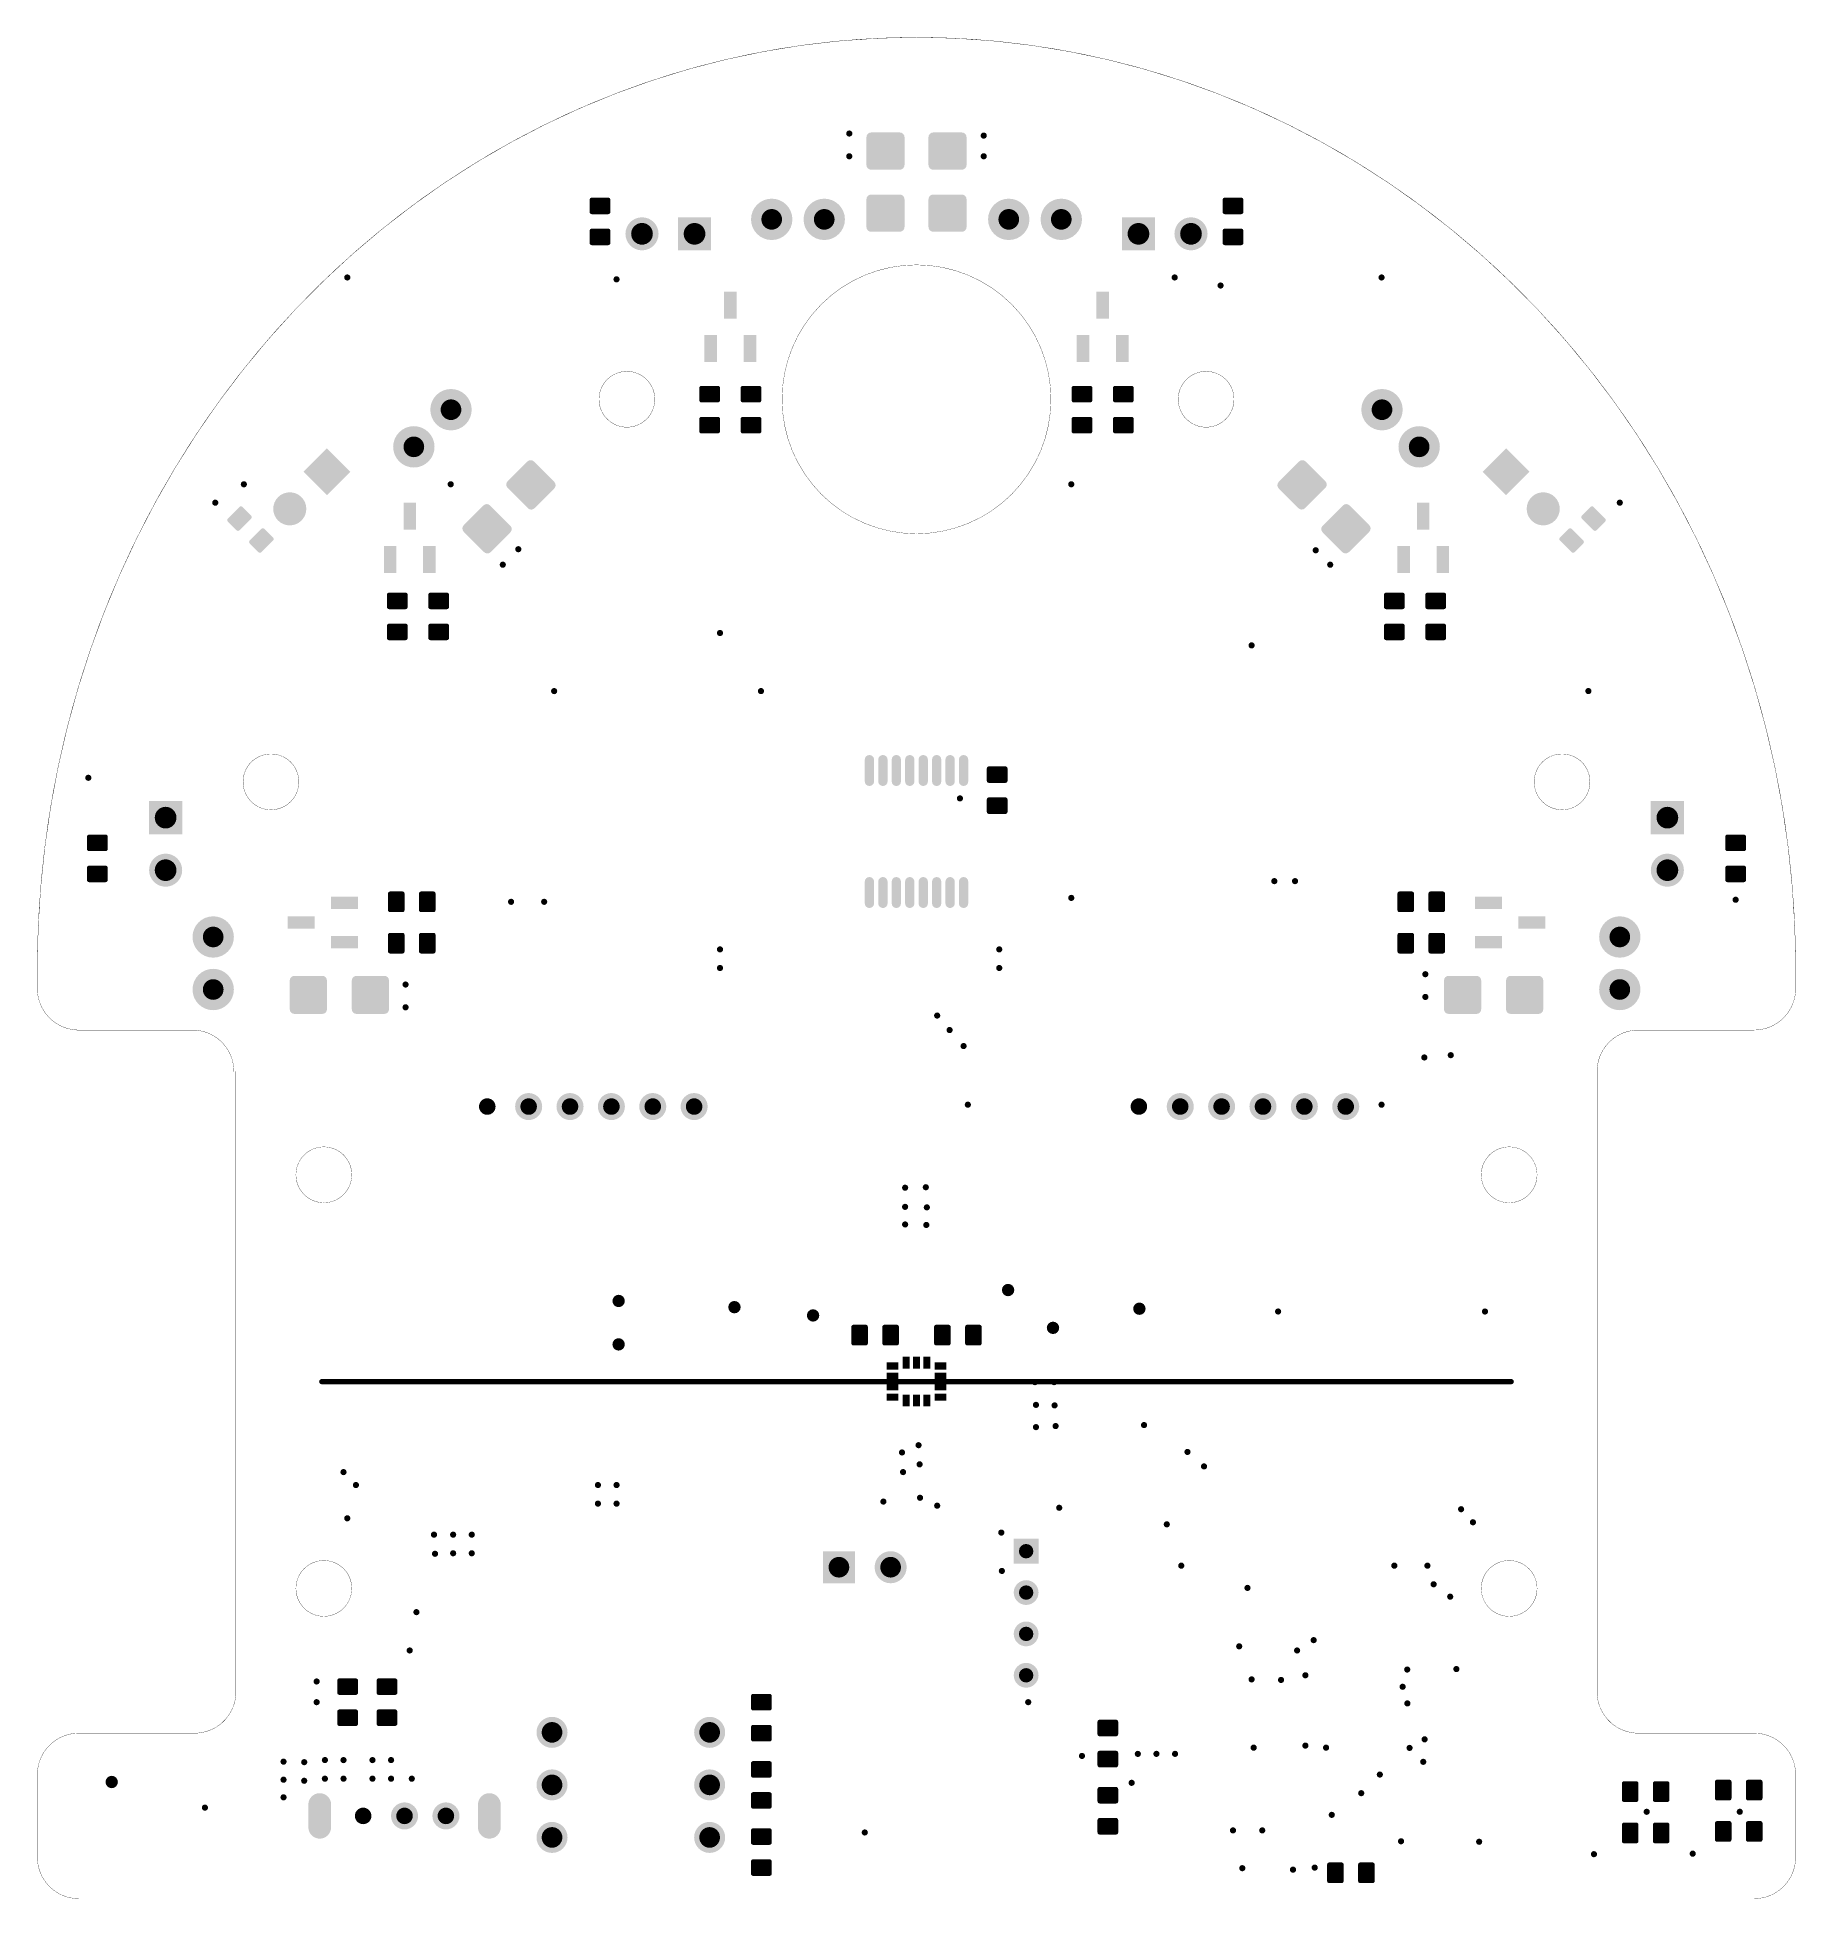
# Model space of a CAD drawing. Header units: inches. Extents: x -42.5 to 42.5, y -72.5 to 17.5.
import ezdxf

# ---------------------------------------------------------------- set-up
doc = ezdxf.new("R2010")
doc.units = ezdxf.units.IN
for name, color, linetype in [('Bottom Paste', 16, 'Continuous'), ('Mechanical 1', 6, 'Continuous'), ('Multi-Layer', 9, 'Continuous'), ('Pad Holes', 156, 'Continuous'), ('Via Holes', 16, 'Continuous')]:
    doc.layers.add(name, color=color, linetype=linetype)

# ---------------------------------------------------------------- blocks, each defined once
blk = doc.blocks.new('DS01C254S03BE_2')
at = {"layer": 'Multi-Layer'}
h = blk.add_hatch(color=9, dxfattribs=at)
edge = h.paths.add_edge_path()
edge.add_arc((0, 7.62), 0.75, 0, 360)
h = blk.add_hatch(color=9, dxfattribs=at)
edge = h.paths.add_edge_path()
edge.add_arc((2.54, 7.62), 0.75, 0, 360)
h = blk.add_hatch(color=9, dxfattribs=at)
edge = h.paths.add_edge_path()
edge.add_arc((5.08, 7.62), 0.75, 0, 360)
h = blk.add_hatch(color=9, dxfattribs=at)
edge = h.paths.add_edge_path()
edge.add_arc((0, 0), 0.75, 0, 360)
h = blk.add_hatch(color=9, dxfattribs=at)
edge = h.paths.add_edge_path()
edge.add_arc((2.54, 0), 0.75, 0, 360)
h = blk.add_hatch(color=9, dxfattribs=at)
edge = h.paths.add_edge_path()
edge.add_arc((5.08, 0), 0.75, 0, 360)
at = {"layer": 'Pad Holes'}
h = blk.add_hatch(color=7, dxfattribs=at)
edge = h.paths.add_edge_path()
edge.add_arc((0, 7.62), 0.5, 0, 360)
h = blk.add_hatch(color=7, dxfattribs=at)
edge = h.paths.add_edge_path()
edge.add_arc((2.54, 7.62), 0.5, 0, 360)
h = blk.add_hatch(color=7, dxfattribs=at)
edge = h.paths.add_edge_path()
edge.add_arc((5.08, 7.62), 0.5, 0, 360)
h = blk.add_hatch(color=7, dxfattribs=at)
edge = h.paths.add_edge_path()
edge.add_arc((0, 0), 0.5, 0, 360)
h = blk.add_hatch(color=7, dxfattribs=at)
edge = h.paths.add_edge_path()
edge.add_arc((2.54, 0), 0.5, 0, 360)
h = blk.add_hatch(color=7, dxfattribs=at)
edge = h.paths.add_edge_path()
edge.add_arc((5.08, 0), 0.5, 0, 360)
blk = doc.blocks.new('XDCR_LSM6DSO32TR_B_5')
at = {"layer": 'Bottom Paste'}
for points in [[(-1.45, 0.925), (-0.875, 0.925), (-0.875, 0.575), (-1.45, 0.575)], [(-0.675, 1.2), (-0.325, 1.2), (-0.325, 0.625), (-0.675, 0.625)], [(-0.175, 1.2), (0.175, 1.2), (0.175, 0.625), (-0.175, 0.625)], [(0.325, 1.2), (0.675, 1.2), (0.675, 0.625), (0.325, 0.625)], [(0.875, 0.925), (1.45, 0.925), (1.45, 0.575), (0.875, 0.575)], [(-1.45, 0.425), (-0.875, 0.425), (-0.875, 0.075), (-1.45, 0.075)], [(0.875, 0.425), (1.45, 0.425), (1.45, 0.075), (0.875, 0.075)], [(-1.45, -0.075), (-0.875, -0.075), (-0.875, -0.425), (-1.45, -0.425)], [(-1.45, -0.575), (-0.875, -0.575), (-0.875, -0.925), (-1.45, -0.925)], [(-0.675, -0.625), (-0.325, -0.625), (-0.325, -1.2), (-0.675, -1.2)], [(-0.175, -0.625), (0.175, -0.625), (0.175, -1.2), (-0.175, -1.2)], [(0.325, -0.625), (0.675, -0.625), (0.675, -1.2), (0.325, -1.2)], [(0.875, -0.075), (1.45, -0.075), (1.45, -0.425), (0.875, -0.425)], [(0.875, -0.575), (1.45, -0.575), (1.45, -0.925), (0.875, -0.925)]]:
    blk.add_hatch(color=16, dxfattribs=at).paths.add_polyline_path(points)
blk = doc.blocks.new('SW_SLW_864574_5A_RA_N_D_10')
at = {"layer": 'Multi-Layer'}
h = blk.add_hatch(color=9, dxfattribs=at)
edge = h.paths.add_edge_path()
edge.add_arc((-4.1, -0.55), 0.55, 180, 360)
edge.add_line((-3.55, -0.55), (-3.55, 0.55))
edge.add_arc((-4.1, 0.55), 0.55, 0, 180)
edge.add_line((-4.65, 0.55), (-4.65, -0.55))
h = blk.add_hatch(color=9, dxfattribs=at)
edge = h.paths.add_edge_path()
edge.add_arc((4.1, -0.55), 0.55, 180, 360)
edge.add_line((4.65, -0.55), (4.65, 0.55))
edge.add_arc((4.1, 0.55), 0.55, 0, 180)
edge.add_line((3.55, 0.55), (3.55, -0.55))
h = blk.add_hatch(color=9, dxfattribs=at)
edge = h.paths.add_edge_path()
edge.add_arc((0, 0), 0.654, 0, 360)
h = blk.add_hatch(color=9, dxfattribs=at)
edge = h.paths.add_edge_path()
edge.add_arc((2, 0), 0.654, 0, 360)
at = {"layer": 'Pad Holes'}
h = blk.add_hatch(color=7, dxfattribs=at)
edge = h.paths.add_edge_path()
edge.add_arc((-4.1, -0.4), 0.35, 180, 360)
edge.add_line((-3.75, -0.4), (-3.75, 0.4))
edge.add_arc((-4.1, 0.4), 0.35, 0, 180)
edge.add_line((-4.45, 0.4), (-4.45, -0.4))
h = blk.add_hatch(color=7, dxfattribs=at)
edge = h.paths.add_edge_path()
edge.add_arc((-2, 0), 0.4, 0, 360)
h = blk.add_hatch(color=7, dxfattribs=at)
edge = h.paths.add_edge_path()
edge.add_arc((0, 0), 0.4, 0, 360)
h = blk.add_hatch(color=7, dxfattribs=at)
edge = h.paths.add_edge_path()
edge.add_arc((2, 0), 0.4, 0, 360)
h = blk.add_hatch(color=7, dxfattribs=at)
edge = h.paths.add_edge_path()
edge.add_arc((4.1, -0.4), 0.35, 180, 360)
edge.add_line((4.45, -0.4), (4.45, 0.4))
edge.add_arc((4.1, 0.4), 0.35, 0, 180)
edge.add_line((3.75, 0.4), (3.75, -0.4))
blk = doc.blocks.new('RES_0603_B_11')
at = {"layer": 'Bottom Paste'}
h = blk.add_hatch(color=16, dxfattribs=at)
edge = h.paths.add_edge_path()
edge.add_arc((-1.05, 0.4), 0.1, 90, 180)
edge.add_line((-1.15, 0.4), (-1.15, -0.4))
edge.add_arc((-1.05, -0.4), 0.1, 180, 270)
edge.add_line((-1.05, -0.5), (-0.45, -0.5))
edge.add_arc((-0.45, -0.4), 0.1, 270, 360)
edge.add_line((-0.35, -0.4), (-0.35, 0.4))
edge.add_arc((-0.45, 0.4), 0.1, 0, 90)
edge.add_line((-0.45, 0.5), (-1.05, 0.5))
h = blk.add_hatch(color=16, dxfattribs=at)
edge = h.paths.add_edge_path()
edge.add_arc((0.45, 0.4), 0.1, 90, 180)
edge.add_line((0.35, 0.4), (0.35, -0.4))
edge.add_arc((0.45, -0.4), 0.1, 180, 270)
edge.add_line((0.45, -0.5), (1.05, -0.5))
edge.add_arc((1.05, -0.4), 0.1, 270, 360)
edge.add_line((1.15, -0.4), (1.15, 0.4))
edge.add_arc((1.05, 0.4), 0.1, 0, 90)
edge.add_line((1.05, 0.5), (0.45, 0.5))
blk = doc.blocks.new('RES_0603_B_12')
at = {"layer": 'Bottom Paste'}
h = blk.add_hatch(color=16, dxfattribs=at)
edge = h.paths.add_edge_path()
edge.add_arc((-1.05, 0.4), 0.1, 90, 180)
edge.add_line((-1.15, 0.4), (-1.15, -0.4))
edge.add_arc((-1.05, -0.4), 0.1, 180, 270)
edge.add_line((-1.05, -0.5), (-0.45, -0.5))
edge.add_arc((-0.45, -0.4), 0.1, 270, 360)
edge.add_line((-0.35, -0.4), (-0.35, 0.4))
edge.add_arc((-0.45, 0.4), 0.1, 0, 90)
edge.add_line((-0.45, 0.5), (-1.05, 0.5))
h = blk.add_hatch(color=16, dxfattribs=at)
edge = h.paths.add_edge_path()
edge.add_arc((0.45, 0.4), 0.1, 90, 180)
edge.add_line((0.35, 0.4), (0.35, -0.4))
edge.add_arc((0.45, -0.4), 0.1, 180, 270)
edge.add_line((0.45, -0.5), (1.05, -0.5))
edge.add_arc((1.05, -0.4), 0.1, 270, 360)
edge.add_line((1.15, -0.4), (1.15, 0.4))
edge.add_arc((1.05, 0.4), 0.1, 0, 90)
edge.add_line((1.05, 0.5), (0.45, 0.5))
blk = doc.blocks.new('RES_0603_B_13')
at = {"layer": 'Bottom Paste'}
h = blk.add_hatch(color=16, dxfattribs=at)
edge = h.paths.add_edge_path()
edge.add_arc((-1.05, 0.4), 0.1, 90, 180)
edge.add_line((-1.15, 0.4), (-1.15, -0.4))
edge.add_arc((-1.05, -0.4), 0.1, 180, 270)
edge.add_line((-1.05, -0.5), (-0.45, -0.5))
edge.add_arc((-0.45, -0.4), 0.1, 270, 360)
edge.add_line((-0.35, -0.4), (-0.35, 0.4))
edge.add_arc((-0.45, 0.4), 0.1, 0, 90)
edge.add_line((-0.45, 0.5), (-1.05, 0.5))
h = blk.add_hatch(color=16, dxfattribs=at)
edge = h.paths.add_edge_path()
edge.add_arc((0.45, 0.4), 0.1, 90, 180)
edge.add_line((0.35, 0.4), (0.35, -0.4))
edge.add_arc((0.45, -0.4), 0.1, 180, 270)
edge.add_line((0.45, -0.5), (1.05, -0.5))
edge.add_arc((1.05, -0.4), 0.1, 270, 360)
edge.add_line((1.15, -0.4), (1.15, 0.4))
edge.add_arc((1.05, 0.4), 0.1, 0, 90)
edge.add_line((1.05, 0.5), (0.45, 0.5))
blk = doc.blocks.new('RES_0603_B_14')
at = {"layer": 'Bottom Paste'}
h = blk.add_hatch(color=16, dxfattribs=at)
edge = h.paths.add_edge_path()
edge.add_arc((-1.05, 0.4), 0.1, 90, 180)
edge.add_line((-1.15, 0.4), (-1.15, -0.4))
edge.add_arc((-1.05, -0.4), 0.1, 180, 270)
edge.add_line((-1.05, -0.5), (-0.45, -0.5))
edge.add_arc((-0.45, -0.4), 0.1, 270, 360)
edge.add_line((-0.35, -0.4), (-0.35, 0.4))
edge.add_arc((-0.45, 0.4), 0.1, 0, 90)
edge.add_line((-0.45, 0.5), (-1.05, 0.5))
h = blk.add_hatch(color=16, dxfattribs=at)
edge = h.paths.add_edge_path()
edge.add_arc((0.45, 0.4), 0.1, 90, 180)
edge.add_line((0.35, 0.4), (0.35, -0.4))
edge.add_arc((0.45, -0.4), 0.1, 180, 270)
edge.add_line((0.45, -0.5), (1.05, -0.5))
edge.add_arc((1.05, -0.4), 0.1, 270, 360)
edge.add_line((1.15, -0.4), (1.15, 0.4))
edge.add_arc((1.05, 0.4), 0.1, 0, 90)
edge.add_line((1.05, 0.5), (0.45, 0.5))
blk = doc.blocks.new('RES_0603_B_15')
at = {"layer": 'Bottom Paste'}
h = blk.add_hatch(color=16, dxfattribs=at)
edge = h.paths.add_edge_path()
edge.add_arc((-1.05, 0.4), 0.1, 90, 180)
edge.add_line((-1.15, 0.4), (-1.15, -0.4))
edge.add_arc((-1.05, -0.4), 0.1, 180, 270)
edge.add_line((-1.05, -0.5), (-0.45, -0.5))
edge.add_arc((-0.45, -0.4), 0.1, 270, 360)
edge.add_line((-0.35, -0.4), (-0.35, 0.4))
edge.add_arc((-0.45, 0.4), 0.1, 0, 90)
edge.add_line((-0.45, 0.5), (-1.05, 0.5))
h = blk.add_hatch(color=16, dxfattribs=at)
edge = h.paths.add_edge_path()
edge.add_arc((0.45, 0.4), 0.1, 90, 180)
edge.add_line((0.35, 0.4), (0.35, -0.4))
edge.add_arc((0.45, -0.4), 0.1, 180, 270)
edge.add_line((0.45, -0.5), (1.05, -0.5))
edge.add_arc((1.05, -0.4), 0.1, 270, 360)
edge.add_line((1.15, -0.4), (1.15, 0.4))
edge.add_arc((1.05, 0.4), 0.1, 0, 90)
edge.add_line((1.05, 0.5), (0.45, 0.5))
blk = doc.blocks.new('RES_0603_B_16')
at = {"layer": 'Bottom Paste'}
h = blk.add_hatch(color=16, dxfattribs=at)
edge = h.paths.add_edge_path()
edge.add_arc((-1.05, 0.4), 0.1, 90, 180)
edge.add_line((-1.15, 0.4), (-1.15, -0.4))
edge.add_arc((-1.05, -0.4), 0.1, 180, 270)
edge.add_line((-1.05, -0.5), (-0.45, -0.5))
edge.add_arc((-0.45, -0.4), 0.1, 270, 360)
edge.add_line((-0.35, -0.4), (-0.35, 0.4))
edge.add_arc((-0.45, 0.4), 0.1, 0, 90)
edge.add_line((-0.45, 0.5), (-1.05, 0.5))
h = blk.add_hatch(color=16, dxfattribs=at)
edge = h.paths.add_edge_path()
edge.add_arc((0.45, 0.4), 0.1, 90, 180)
edge.add_line((0.35, 0.4), (0.35, -0.4))
edge.add_arc((0.45, -0.4), 0.1, 180, 270)
edge.add_line((0.45, -0.5), (1.05, -0.5))
edge.add_arc((1.05, -0.4), 0.1, 270, 360)
edge.add_line((1.15, -0.4), (1.15, 0.4))
edge.add_arc((1.05, 0.4), 0.1, 0, 90)
edge.add_line((1.05, 0.5), (0.45, 0.5))
blk = doc.blocks.new('RES_0603_B_17')
at = {"layer": 'Bottom Paste'}
h = blk.add_hatch(color=16, dxfattribs=at)
edge = h.paths.add_edge_path()
edge.add_arc((-1.05, 0.4), 0.1, 90, 180)
edge.add_line((-1.15, 0.4), (-1.15, -0.4))
edge.add_arc((-1.05, -0.4), 0.1, 180, 270)
edge.add_line((-1.05, -0.5), (-0.45, -0.5))
edge.add_arc((-0.45, -0.4), 0.1, 270, 360)
edge.add_line((-0.35, -0.4), (-0.35, 0.4))
edge.add_arc((-0.45, 0.4), 0.1, 0, 90)
edge.add_line((-0.45, 0.5), (-1.05, 0.5))
h = blk.add_hatch(color=16, dxfattribs=at)
edge = h.paths.add_edge_path()
edge.add_arc((0.45, 0.4), 0.1, 90, 180)
edge.add_line((0.35, 0.4), (0.35, -0.4))
edge.add_arc((0.45, -0.4), 0.1, 180, 270)
edge.add_line((0.45, -0.5), (1.05, -0.5))
edge.add_arc((1.05, -0.4), 0.1, 270, 360)
edge.add_line((1.15, -0.4), (1.15, 0.4))
edge.add_arc((1.05, 0.4), 0.1, 0, 90)
edge.add_line((1.05, 0.5), (0.45, 0.5))
blk = doc.blocks.new('RES_0603_B_18')
at = {"layer": 'Bottom Paste'}
h = blk.add_hatch(color=16, dxfattribs=at)
edge = h.paths.add_edge_path()
edge.add_arc((-1.05, 0.4), 0.1, 90, 180)
edge.add_line((-1.15, 0.4), (-1.15, -0.4))
edge.add_arc((-1.05, -0.4), 0.1, 180, 270)
edge.add_line((-1.05, -0.5), (-0.45, -0.5))
edge.add_arc((-0.45, -0.4), 0.1, 270, 360)
edge.add_line((-0.35, -0.4), (-0.35, 0.4))
edge.add_arc((-0.45, 0.4), 0.1, 0, 90)
edge.add_line((-0.45, 0.5), (-1.05, 0.5))
h = blk.add_hatch(color=16, dxfattribs=at)
edge = h.paths.add_edge_path()
edge.add_arc((0.45, 0.4), 0.1, 90, 180)
edge.add_line((0.35, 0.4), (0.35, -0.4))
edge.add_arc((0.45, -0.4), 0.1, 180, 270)
edge.add_line((0.45, -0.5), (1.05, -0.5))
edge.add_arc((1.05, -0.4), 0.1, 270, 360)
edge.add_line((1.15, -0.4), (1.15, 0.4))
edge.add_arc((1.05, 0.4), 0.1, 0, 90)
edge.add_line((1.05, 0.5), (0.45, 0.5))
blk = doc.blocks.new('RES_0603_B_19')
at = {"layer": 'Bottom Paste'}
h = blk.add_hatch(color=16, dxfattribs=at)
edge = h.paths.add_edge_path()
edge.add_arc((-1.05, 0.4), 0.1, 90, 180)
edge.add_line((-1.15, 0.4), (-1.15, -0.4))
edge.add_arc((-1.05, -0.4), 0.1, 180, 270)
edge.add_line((-1.05, -0.5), (-0.45, -0.5))
edge.add_arc((-0.45, -0.4), 0.1, 270, 360)
edge.add_line((-0.35, -0.4), (-0.35, 0.4))
edge.add_arc((-0.45, 0.4), 0.1, 0, 90)
edge.add_line((-0.45, 0.5), (-1.05, 0.5))
h = blk.add_hatch(color=16, dxfattribs=at)
edge = h.paths.add_edge_path()
edge.add_arc((0.45, 0.4), 0.1, 90, 180)
edge.add_line((0.35, 0.4), (0.35, -0.4))
edge.add_arc((0.45, -0.4), 0.1, 180, 270)
edge.add_line((0.45, -0.5), (1.05, -0.5))
edge.add_arc((1.05, -0.4), 0.1, 270, 360)
edge.add_line((1.15, -0.4), (1.15, 0.4))
edge.add_arc((1.05, 0.4), 0.1, 0, 90)
edge.add_line((1.05, 0.5), (0.45, 0.5))
blk = doc.blocks.new('RES_0603_B_20')
at = {"layer": 'Bottom Paste'}
h = blk.add_hatch(color=16, dxfattribs=at)
edge = h.paths.add_edge_path()
edge.add_arc((-1.05, 0.4), 0.1, 90, 180)
edge.add_line((-1.15, 0.4), (-1.15, -0.4))
edge.add_arc((-1.05, -0.4), 0.1, 180, 270)
edge.add_line((-1.05, -0.5), (-0.45, -0.5))
edge.add_arc((-0.45, -0.4), 0.1, 270, 360)
edge.add_line((-0.35, -0.4), (-0.35, 0.4))
edge.add_arc((-0.45, 0.4), 0.1, 0, 90)
edge.add_line((-0.45, 0.5), (-1.05, 0.5))
h = blk.add_hatch(color=16, dxfattribs=at)
edge = h.paths.add_edge_path()
edge.add_arc((0.45, 0.4), 0.1, 90, 180)
edge.add_line((0.35, 0.4), (0.35, -0.4))
edge.add_arc((0.45, -0.4), 0.1, 180, 270)
edge.add_line((0.45, -0.5), (1.05, -0.5))
edge.add_arc((1.05, -0.4), 0.1, 270, 360)
edge.add_line((1.15, -0.4), (1.15, 0.4))
edge.add_arc((1.05, 0.4), 0.1, 0, 90)
edge.add_line((1.05, 0.5), (0.45, 0.5))
blk = doc.blocks.new('RES_0603_B_21')
at = {"layer": 'Bottom Paste'}
h = blk.add_hatch(color=16, dxfattribs=at)
edge = h.paths.add_edge_path()
edge.add_arc((-1.05, 0.4), 0.1, 90, 180)
edge.add_line((-1.15, 0.4), (-1.15, -0.4))
edge.add_arc((-1.05, -0.4), 0.1, 180, 270)
edge.add_line((-1.05, -0.5), (-0.45, -0.5))
edge.add_arc((-0.45, -0.4), 0.1, 270, 360)
edge.add_line((-0.35, -0.4), (-0.35, 0.4))
edge.add_arc((-0.45, 0.4), 0.1, 0, 90)
edge.add_line((-0.45, 0.5), (-1.05, 0.5))
h = blk.add_hatch(color=16, dxfattribs=at)
edge = h.paths.add_edge_path()
edge.add_arc((0.45, 0.4), 0.1, 90, 180)
edge.add_line((0.35, 0.4), (0.35, -0.4))
edge.add_arc((0.45, -0.4), 0.1, 180, 270)
edge.add_line((0.45, -0.5), (1.05, -0.5))
edge.add_arc((1.05, -0.4), 0.1, 270, 360)
edge.add_line((1.15, -0.4), (1.15, 0.4))
edge.add_arc((1.05, 0.4), 0.1, 0, 90)
edge.add_line((1.05, 0.5), (0.45, 0.5))
blk = doc.blocks.new('RES_0603_B_22')
at = {"layer": 'Bottom Paste'}
h = blk.add_hatch(color=16, dxfattribs=at)
edge = h.paths.add_edge_path()
edge.add_arc((-1.05, 0.4), 0.1, 90, 180)
edge.add_line((-1.15, 0.4), (-1.15, -0.4))
edge.add_arc((-1.05, -0.4), 0.1, 180, 270)
edge.add_line((-1.05, -0.5), (-0.45, -0.5))
edge.add_arc((-0.45, -0.4), 0.1, 270, 360)
edge.add_line((-0.35, -0.4), (-0.35, 0.4))
edge.add_arc((-0.45, 0.4), 0.1, 0, 90)
edge.add_line((-0.45, 0.5), (-1.05, 0.5))
h = blk.add_hatch(color=16, dxfattribs=at)
edge = h.paths.add_edge_path()
edge.add_arc((0.45, 0.4), 0.1, 90, 180)
edge.add_line((0.35, 0.4), (0.35, -0.4))
edge.add_arc((0.45, -0.4), 0.1, 180, 270)
edge.add_line((0.45, -0.5), (1.05, -0.5))
edge.add_arc((1.05, -0.4), 0.1, 270, 360)
edge.add_line((1.15, -0.4), (1.15, 0.4))
edge.add_arc((1.05, 0.4), 0.1, 0, 90)
edge.add_line((1.05, 0.5), (0.45, 0.5))
blk = doc.blocks.new('RES_0603_B_23')
at = {"layer": 'Bottom Paste'}
h = blk.add_hatch(color=16, dxfattribs=at)
edge = h.paths.add_edge_path()
edge.add_arc((-1.05, 0.4), 0.1, 90, 180)
edge.add_line((-1.15, 0.4), (-1.15, -0.4))
edge.add_arc((-1.05, -0.4), 0.1, 180, 270)
edge.add_line((-1.05, -0.5), (-0.45, -0.5))
edge.add_arc((-0.45, -0.4), 0.1, 270, 360)
edge.add_line((-0.35, -0.4), (-0.35, 0.4))
edge.add_arc((-0.45, 0.4), 0.1, 0, 90)
edge.add_line((-0.45, 0.5), (-1.05, 0.5))
h = blk.add_hatch(color=16, dxfattribs=at)
edge = h.paths.add_edge_path()
edge.add_arc((0.45, 0.4), 0.1, 90, 180)
edge.add_line((0.35, 0.4), (0.35, -0.4))
edge.add_arc((0.45, -0.4), 0.1, 180, 270)
edge.add_line((0.45, -0.5), (1.05, -0.5))
edge.add_arc((1.05, -0.4), 0.1, 270, 360)
edge.add_line((1.15, -0.4), (1.15, 0.4))
edge.add_arc((1.05, 0.4), 0.1, 0, 90)
edge.add_line((1.05, 0.5), (0.45, 0.5))
blk = doc.blocks.new('RES_1206_B_24')
at = {"layer": 'Bottom Paste'}
h = blk.add_hatch(color=16, dxfattribs=at)
edge = h.paths.add_edge_path()
edge.add_arc((-2.175, 0.695), 0.225, 90, 180)
edge.add_line((-2.4, 0.695), (-2.4, -0.695))
edge.add_arc((-2.175, -0.695), 0.225, 180, 270)
edge.add_line((-2.175, -0.92), (-0.825, -0.92))
edge.add_arc((-0.825, -0.695), 0.225, 270, 360)
edge.add_line((-0.6, -0.695), (-0.6, 0.695))
edge.add_arc((-0.825, 0.695), 0.225, 0, 90)
edge.add_line((-0.825, 0.92), (-2.175, 0.92))
h = blk.add_hatch(color=16, dxfattribs=at)
edge = h.paths.add_edge_path()
edge.add_arc((0.825, 0.695), 0.225, 90, 180)
edge.add_line((0.6, 0.695), (0.6, -0.695))
edge.add_arc((0.825, -0.695), 0.225, 180, 270)
edge.add_line((0.825, -0.92), (2.175, -0.92))
edge.add_arc((2.175, -0.695), 0.225, 270, 360)
edge.add_line((2.4, -0.695), (2.4, 0.695))
edge.add_arc((2.175, 0.695), 0.225, 0, 90)
edge.add_line((2.175, 0.92), (0.825, 0.92))
blk = doc.blocks.new('RES_0603_B_25')
at = {"layer": 'Bottom Paste'}
h = blk.add_hatch(color=16, dxfattribs=at)
edge = h.paths.add_edge_path()
edge.add_arc((-1.05, 0.4), 0.1, 90, 180)
edge.add_line((-1.15, 0.4), (-1.15, -0.4))
edge.add_arc((-1.05, -0.4), 0.1, 180, 270)
edge.add_line((-1.05, -0.5), (-0.45, -0.5))
edge.add_arc((-0.45, -0.4), 0.1, 270, 360)
edge.add_line((-0.35, -0.4), (-0.35, 0.4))
edge.add_arc((-0.45, 0.4), 0.1, 0, 90)
edge.add_line((-0.45, 0.5), (-1.05, 0.5))
h = blk.add_hatch(color=16, dxfattribs=at)
edge = h.paths.add_edge_path()
edge.add_arc((0.45, 0.4), 0.1, 90, 180)
edge.add_line((0.35, 0.4), (0.35, -0.4))
edge.add_arc((0.45, -0.4), 0.1, 180, 270)
edge.add_line((0.45, -0.5), (1.05, -0.5))
edge.add_arc((1.05, -0.4), 0.1, 270, 360)
edge.add_line((1.15, -0.4), (1.15, 0.4))
edge.add_arc((1.05, 0.4), 0.1, 0, 90)
edge.add_line((1.05, 0.5), (0.45, 0.5))
blk = doc.blocks.new('RES_0603_B_26')
at = {"layer": 'Bottom Paste'}
h = blk.add_hatch(color=16, dxfattribs=at)
edge = h.paths.add_edge_path()
edge.add_arc((-1.05, 0.4), 0.1, 90, 180)
edge.add_line((-1.15, 0.4), (-1.15, -0.4))
edge.add_arc((-1.05, -0.4), 0.1, 180, 270)
edge.add_line((-1.05, -0.5), (-0.45, -0.5))
edge.add_arc((-0.45, -0.4), 0.1, 270, 360)
edge.add_line((-0.35, -0.4), (-0.35, 0.4))
edge.add_arc((-0.45, 0.4), 0.1, 0, 90)
edge.add_line((-0.45, 0.5), (-1.05, 0.5))
h = blk.add_hatch(color=16, dxfattribs=at)
edge = h.paths.add_edge_path()
edge.add_arc((0.45, 0.4), 0.1, 90, 180)
edge.add_line((0.35, 0.4), (0.35, -0.4))
edge.add_arc((0.45, -0.4), 0.1, 180, 270)
edge.add_line((0.45, -0.5), (1.05, -0.5))
edge.add_arc((1.05, -0.4), 0.1, 270, 360)
edge.add_line((1.15, -0.4), (1.15, 0.4))
edge.add_arc((1.05, 0.4), 0.1, 0, 90)
edge.add_line((1.05, 0.5), (0.45, 0.5))
blk = doc.blocks.new('RES_1206_B_27')
at = {"layer": 'Bottom Paste'}
h = blk.add_hatch(color=16, dxfattribs=at)
edge = h.paths.add_edge_path()
edge.add_arc((-2.175, 0.695), 0.225, 90, 180)
edge.add_line((-2.4, 0.695), (-2.4, -0.695))
edge.add_arc((-2.175, -0.695), 0.225, 180, 270)
edge.add_line((-2.175, -0.92), (-0.825, -0.92))
edge.add_arc((-0.825, -0.695), 0.225, 270, 360)
edge.add_line((-0.6, -0.695), (-0.6, 0.695))
edge.add_arc((-0.825, 0.695), 0.225, 0, 90)
edge.add_line((-0.825, 0.92), (-2.175, 0.92))
h = blk.add_hatch(color=16, dxfattribs=at)
edge = h.paths.add_edge_path()
edge.add_arc((0.825, 0.695), 0.225, 90, 180)
edge.add_line((0.6, 0.695), (0.6, -0.695))
edge.add_arc((0.825, -0.695), 0.225, 180, 270)
edge.add_line((0.825, -0.92), (2.175, -0.92))
edge.add_arc((2.175, -0.695), 0.225, 270, 360)
edge.add_line((2.4, -0.695), (2.4, 0.695))
edge.add_arc((2.175, 0.695), 0.225, 0, 90)
edge.add_line((2.175, 0.92), (0.825, 0.92))
blk = doc.blocks.new('RES_0603_B_28')
at = {"layer": 'Bottom Paste'}
h = blk.add_hatch(color=16, dxfattribs=at)
edge = h.paths.add_edge_path()
edge.add_arc((-1.05, 0.4), 0.1, 90, 180)
edge.add_line((-1.15, 0.4), (-1.15, -0.4))
edge.add_arc((-1.05, -0.4), 0.1, 180, 270)
edge.add_line((-1.05, -0.5), (-0.45, -0.5))
edge.add_arc((-0.45, -0.4), 0.1, 270, 360)
edge.add_line((-0.35, -0.4), (-0.35, 0.4))
edge.add_arc((-0.45, 0.4), 0.1, 0, 90)
edge.add_line((-0.45, 0.5), (-1.05, 0.5))
h = blk.add_hatch(color=16, dxfattribs=at)
edge = h.paths.add_edge_path()
edge.add_arc((0.45, 0.4), 0.1, 90, 180)
edge.add_line((0.35, 0.4), (0.35, -0.4))
edge.add_arc((0.45, -0.4), 0.1, 180, 270)
edge.add_line((0.45, -0.5), (1.05, -0.5))
edge.add_arc((1.05, -0.4), 0.1, 270, 360)
edge.add_line((1.15, -0.4), (1.15, 0.4))
edge.add_arc((1.05, 0.4), 0.1, 0, 90)
edge.add_line((1.05, 0.5), (0.45, 0.5))
blk = doc.blocks.new('RES_0603_B_29')
at = {"layer": 'Bottom Paste'}
h = blk.add_hatch(color=16, dxfattribs=at)
edge = h.paths.add_edge_path()
edge.add_arc((-1.05, 0.4), 0.1, 90, 180)
edge.add_line((-1.15, 0.4), (-1.15, -0.4))
edge.add_arc((-1.05, -0.4), 0.1, 180, 270)
edge.add_line((-1.05, -0.5), (-0.45, -0.5))
edge.add_arc((-0.45, -0.4), 0.1, 270, 360)
edge.add_line((-0.35, -0.4), (-0.35, 0.4))
edge.add_arc((-0.45, 0.4), 0.1, 0, 90)
edge.add_line((-0.45, 0.5), (-1.05, 0.5))
h = blk.add_hatch(color=16, dxfattribs=at)
edge = h.paths.add_edge_path()
edge.add_arc((0.45, 0.4), 0.1, 90, 180)
edge.add_line((0.35, 0.4), (0.35, -0.4))
edge.add_arc((0.45, -0.4), 0.1, 180, 270)
edge.add_line((0.45, -0.5), (1.05, -0.5))
edge.add_arc((1.05, -0.4), 0.1, 270, 360)
edge.add_line((1.15, -0.4), (1.15, 0.4))
edge.add_arc((1.05, 0.4), 0.1, 0, 90)
edge.add_line((1.05, 0.5), (0.45, 0.5))
blk = doc.blocks.new('RES_1206_B_30')
at = {"layer": 'Bottom Paste'}
h = blk.add_hatch(color=16, dxfattribs=at)
edge = h.paths.add_edge_path()
edge.add_arc((-2.175, 0.695), 0.225, 90, 180)
edge.add_line((-2.4, 0.695), (-2.4, -0.695))
edge.add_arc((-2.175, -0.695), 0.225, 180, 270)
edge.add_line((-2.175, -0.92), (-0.825, -0.92))
edge.add_arc((-0.825, -0.695), 0.225, 270, 360)
edge.add_line((-0.6, -0.695), (-0.6, 0.695))
edge.add_arc((-0.825, 0.695), 0.225, 0, 90)
edge.add_line((-0.825, 0.92), (-2.175, 0.92))
h = blk.add_hatch(color=16, dxfattribs=at)
edge = h.paths.add_edge_path()
edge.add_arc((0.825, 0.695), 0.225, 90, 180)
edge.add_line((0.6, 0.695), (0.6, -0.695))
edge.add_arc((0.825, -0.695), 0.225, 180, 270)
edge.add_line((0.825, -0.92), (2.175, -0.92))
edge.add_arc((2.175, -0.695), 0.225, 270, 360)
edge.add_line((2.4, -0.695), (2.4, 0.695))
edge.add_arc((2.175, 0.695), 0.225, 0, 90)
edge.add_line((2.175, 0.92), (0.825, 0.92))
blk = doc.blocks.new('RES_0603_B_31')
at = {"layer": 'Bottom Paste'}
h = blk.add_hatch(color=16, dxfattribs=at)
edge = h.paths.add_edge_path()
edge.add_arc((-1.05, 0.4), 0.1, 90, 180)
edge.add_line((-1.15, 0.4), (-1.15, -0.4))
edge.add_arc((-1.05, -0.4), 0.1, 180, 270)
edge.add_line((-1.05, -0.5), (-0.45, -0.5))
edge.add_arc((-0.45, -0.4), 0.1, 270, 360)
edge.add_line((-0.35, -0.4), (-0.35, 0.4))
edge.add_arc((-0.45, 0.4), 0.1, 0, 90)
edge.add_line((-0.45, 0.5), (-1.05, 0.5))
h = blk.add_hatch(color=16, dxfattribs=at)
edge = h.paths.add_edge_path()
edge.add_arc((0.45, 0.4), 0.1, 90, 180)
edge.add_line((0.35, 0.4), (0.35, -0.4))
edge.add_arc((0.45, -0.4), 0.1, 180, 270)
edge.add_line((0.45, -0.5), (1.05, -0.5))
edge.add_arc((1.05, -0.4), 0.1, 270, 360)
edge.add_line((1.15, -0.4), (1.15, 0.4))
edge.add_arc((1.05, 0.4), 0.1, 0, 90)
edge.add_line((1.05, 0.5), (0.45, 0.5))
blk = doc.blocks.new('RES_0603_B_32')
at = {"layer": 'Bottom Paste'}
h = blk.add_hatch(color=16, dxfattribs=at)
edge = h.paths.add_edge_path()
edge.add_arc((-1.05, 0.4), 0.1, 90, 180)
edge.add_line((-1.15, 0.4), (-1.15, -0.4))
edge.add_arc((-1.05, -0.4), 0.1, 180, 270)
edge.add_line((-1.05, -0.5), (-0.45, -0.5))
edge.add_arc((-0.45, -0.4), 0.1, 270, 360)
edge.add_line((-0.35, -0.4), (-0.35, 0.4))
edge.add_arc((-0.45, 0.4), 0.1, 0, 90)
edge.add_line((-0.45, 0.5), (-1.05, 0.5))
h = blk.add_hatch(color=16, dxfattribs=at)
edge = h.paths.add_edge_path()
edge.add_arc((0.45, 0.4), 0.1, 90, 180)
edge.add_line((0.35, 0.4), (0.35, -0.4))
edge.add_arc((0.45, -0.4), 0.1, 180, 270)
edge.add_line((0.45, -0.5), (1.05, -0.5))
edge.add_arc((1.05, -0.4), 0.1, 270, 360)
edge.add_line((1.15, -0.4), (1.15, 0.4))
edge.add_arc((1.05, 0.4), 0.1, 0, 90)
edge.add_line((1.05, 0.5), (0.45, 0.5))
blk = doc.blocks.new('RES_1206_B_33')
at = {"layer": 'Bottom Paste'}
h = blk.add_hatch(color=16, dxfattribs=at)
edge = h.paths.add_edge_path()
edge.add_arc((-2.175, 0.695), 0.225, 90, 180)
edge.add_line((-2.4, 0.695), (-2.4, -0.695))
edge.add_arc((-2.175, -0.695), 0.225, 180, 270)
edge.add_line((-2.175, -0.92), (-0.825, -0.92))
edge.add_arc((-0.825, -0.695), 0.225, 270, 360)
edge.add_line((-0.6, -0.695), (-0.6, 0.695))
edge.add_arc((-0.825, 0.695), 0.225, 0, 90)
edge.add_line((-0.825, 0.92), (-2.175, 0.92))
h = blk.add_hatch(color=16, dxfattribs=at)
edge = h.paths.add_edge_path()
edge.add_arc((0.825, 0.695), 0.225, 90, 180)
edge.add_line((0.6, 0.695), (0.6, -0.695))
edge.add_arc((0.825, -0.695), 0.225, 180, 270)
edge.add_line((0.825, -0.92), (2.175, -0.92))
edge.add_arc((2.175, -0.695), 0.225, 270, 360)
edge.add_line((2.4, -0.695), (2.4, 0.695))
edge.add_arc((2.175, 0.695), 0.225, 0, 90)
edge.add_line((2.175, 0.92), (0.825, 0.92))
blk = doc.blocks.new('RES_0603_B_34')
at = {"layer": 'Bottom Paste'}
h = blk.add_hatch(color=16, dxfattribs=at)
edge = h.paths.add_edge_path()
edge.add_arc((-1.05, 0.4), 0.1, 90, 180)
edge.add_line((-1.15, 0.4), (-1.15, -0.4))
edge.add_arc((-1.05, -0.4), 0.1, 180, 270)
edge.add_line((-1.05, -0.5), (-0.45, -0.5))
edge.add_arc((-0.45, -0.4), 0.1, 270, 360)
edge.add_line((-0.35, -0.4), (-0.35, 0.4))
edge.add_arc((-0.45, 0.4), 0.1, 0, 90)
edge.add_line((-0.45, 0.5), (-1.05, 0.5))
h = blk.add_hatch(color=16, dxfattribs=at)
edge = h.paths.add_edge_path()
edge.add_arc((0.45, 0.4), 0.1, 90, 180)
edge.add_line((0.35, 0.4), (0.35, -0.4))
edge.add_arc((0.45, -0.4), 0.1, 180, 270)
edge.add_line((0.45, -0.5), (1.05, -0.5))
edge.add_arc((1.05, -0.4), 0.1, 270, 360)
edge.add_line((1.15, -0.4), (1.15, 0.4))
edge.add_arc((1.05, 0.4), 0.1, 0, 90)
edge.add_line((1.05, 0.5), (0.45, 0.5))
blk = doc.blocks.new('RES_0603_B_35')
at = {"layer": 'Bottom Paste'}
h = blk.add_hatch(color=16, dxfattribs=at)
edge = h.paths.add_edge_path()
edge.add_arc((-1.05, 0.4), 0.1, 90, 180)
edge.add_line((-1.15, 0.4), (-1.15, -0.4))
edge.add_arc((-1.05, -0.4), 0.1, 180, 270)
edge.add_line((-1.05, -0.5), (-0.45, -0.5))
edge.add_arc((-0.45, -0.4), 0.1, 270, 360)
edge.add_line((-0.35, -0.4), (-0.35, 0.4))
edge.add_arc((-0.45, 0.4), 0.1, 0, 90)
edge.add_line((-0.45, 0.5), (-1.05, 0.5))
h = blk.add_hatch(color=16, dxfattribs=at)
edge = h.paths.add_edge_path()
edge.add_arc((0.45, 0.4), 0.1, 90, 180)
edge.add_line((0.35, 0.4), (0.35, -0.4))
edge.add_arc((0.45, -0.4), 0.1, 180, 270)
edge.add_line((0.45, -0.5), (1.05, -0.5))
edge.add_arc((1.05, -0.4), 0.1, 270, 360)
edge.add_line((1.15, -0.4), (1.15, 0.4))
edge.add_arc((1.05, 0.4), 0.1, 0, 90)
edge.add_line((1.05, 0.5), (0.45, 0.5))
blk = doc.blocks.new('RES_1206_B_36')
at = {"layer": 'Bottom Paste'}
h = blk.add_hatch(color=16, dxfattribs=at)
edge = h.paths.add_edge_path()
edge.add_arc((-2.175, 0.695), 0.225, 90, 180)
edge.add_line((-2.4, 0.695), (-2.4, -0.695))
edge.add_arc((-2.175, -0.695), 0.225, 180, 270)
edge.add_line((-2.175, -0.92), (-0.825, -0.92))
edge.add_arc((-0.825, -0.695), 0.225, 270, 360)
edge.add_line((-0.6, -0.695), (-0.6, 0.695))
edge.add_arc((-0.825, 0.695), 0.225, 0, 90)
edge.add_line((-0.825, 0.92), (-2.175, 0.92))
h = blk.add_hatch(color=16, dxfattribs=at)
edge = h.paths.add_edge_path()
edge.add_arc((0.825, 0.695), 0.225, 90, 180)
edge.add_line((0.6, 0.695), (0.6, -0.695))
edge.add_arc((0.825, -0.695), 0.225, 180, 270)
edge.add_line((0.825, -0.92), (2.175, -0.92))
edge.add_arc((2.175, -0.695), 0.225, 270, 360)
edge.add_line((2.4, -0.695), (2.4, 0.695))
edge.add_arc((2.175, 0.695), 0.225, 0, 90)
edge.add_line((2.175, 0.92), (0.825, 0.92))
blk = doc.blocks.new('RES_0603_B_37')
at = {"layer": 'Bottom Paste'}
h = blk.add_hatch(color=16, dxfattribs=at)
edge = h.paths.add_edge_path()
edge.add_arc((-1.05, 0.4), 0.1, 90, 180)
edge.add_line((-1.15, 0.4), (-1.15, -0.4))
edge.add_arc((-1.05, -0.4), 0.1, 180, 270)
edge.add_line((-1.05, -0.5), (-0.45, -0.5))
edge.add_arc((-0.45, -0.4), 0.1, 270, 360)
edge.add_line((-0.35, -0.4), (-0.35, 0.4))
edge.add_arc((-0.45, 0.4), 0.1, 0, 90)
edge.add_line((-0.45, 0.5), (-1.05, 0.5))
h = blk.add_hatch(color=16, dxfattribs=at)
edge = h.paths.add_edge_path()
edge.add_arc((0.45, 0.4), 0.1, 90, 180)
edge.add_line((0.35, 0.4), (0.35, -0.4))
edge.add_arc((0.45, -0.4), 0.1, 180, 270)
edge.add_line((0.45, -0.5), (1.05, -0.5))
edge.add_arc((1.05, -0.4), 0.1, 270, 360)
edge.add_line((1.15, -0.4), (1.15, 0.4))
edge.add_arc((1.05, 0.4), 0.1, 0, 90)
edge.add_line((1.05, 0.5), (0.45, 0.5))
blk = doc.blocks.new('RES_0603_B_38')
at = {"layer": 'Bottom Paste'}
h = blk.add_hatch(color=16, dxfattribs=at)
edge = h.paths.add_edge_path()
edge.add_arc((-1.05, 0.4), 0.1, 90, 180)
edge.add_line((-1.15, 0.4), (-1.15, -0.4))
edge.add_arc((-1.05, -0.4), 0.1, 180, 270)
edge.add_line((-1.05, -0.5), (-0.45, -0.5))
edge.add_arc((-0.45, -0.4), 0.1, 270, 360)
edge.add_line((-0.35, -0.4), (-0.35, 0.4))
edge.add_arc((-0.45, 0.4), 0.1, 0, 90)
edge.add_line((-0.45, 0.5), (-1.05, 0.5))
h = blk.add_hatch(color=16, dxfattribs=at)
edge = h.paths.add_edge_path()
edge.add_arc((0.45, 0.4), 0.1, 90, 180)
edge.add_line((0.35, 0.4), (0.35, -0.4))
edge.add_arc((0.45, -0.4), 0.1, 180, 270)
edge.add_line((0.45, -0.5), (1.05, -0.5))
edge.add_arc((1.05, -0.4), 0.1, 270, 360)
edge.add_line((1.15, -0.4), (1.15, 0.4))
edge.add_arc((1.05, 0.4), 0.1, 0, 90)
edge.add_line((1.05, 0.5), (0.45, 0.5))
blk = doc.blocks.new('RES_1206_B_39')
at = {"layer": 'Bottom Paste'}
h = blk.add_hatch(color=16, dxfattribs=at)
edge = h.paths.add_edge_path()
edge.add_arc((-2.175, 0.695), 0.225, 90, 180)
edge.add_line((-2.4, 0.695), (-2.4, -0.695))
edge.add_arc((-2.175, -0.695), 0.225, 180, 270)
edge.add_line((-2.175, -0.92), (-0.825, -0.92))
edge.add_arc((-0.825, -0.695), 0.225, 270, 360)
edge.add_line((-0.6, -0.695), (-0.6, 0.695))
edge.add_arc((-0.825, 0.695), 0.225, 0, 90)
edge.add_line((-0.825, 0.92), (-2.175, 0.92))
h = blk.add_hatch(color=16, dxfattribs=at)
edge = h.paths.add_edge_path()
edge.add_arc((0.825, 0.695), 0.225, 90, 180)
edge.add_line((0.6, 0.695), (0.6, -0.695))
edge.add_arc((0.825, -0.695), 0.225, 180, 270)
edge.add_line((0.825, -0.92), (2.175, -0.92))
edge.add_arc((2.175, -0.695), 0.225, 270, 360)
edge.add_line((2.4, -0.695), (2.4, 0.695))
edge.add_arc((2.175, 0.695), 0.225, 0, 90)
edge.add_line((2.175, 0.92), (0.825, 0.92))
blk = doc.blocks.new('RES_0603_B_43')
at = {"layer": 'Bottom Paste'}
h = blk.add_hatch(color=16, dxfattribs=at)
edge = h.paths.add_edge_path()
edge.add_arc((-1.05, 0.4), 0.1, 90, 180)
edge.add_line((-1.15, 0.4), (-1.15, -0.4))
edge.add_arc((-1.05, -0.4), 0.1, 180, 270)
edge.add_line((-1.05, -0.5), (-0.45, -0.5))
edge.add_arc((-0.45, -0.4), 0.1, 270, 360)
edge.add_line((-0.35, -0.4), (-0.35, 0.4))
edge.add_arc((-0.45, 0.4), 0.1, 0, 90)
edge.add_line((-0.45, 0.5), (-1.05, 0.5))
h = blk.add_hatch(color=16, dxfattribs=at)
edge = h.paths.add_edge_path()
edge.add_arc((0.45, 0.4), 0.1, 90, 180)
edge.add_line((0.35, 0.4), (0.35, -0.4))
edge.add_arc((0.45, -0.4), 0.1, 180, 270)
edge.add_line((0.45, -0.5), (1.05, -0.5))
edge.add_arc((1.05, -0.4), 0.1, 270, 360)
edge.add_line((1.15, -0.4), (1.15, 0.4))
edge.add_arc((1.05, 0.4), 0.1, 0, 90)
edge.add_line((1.05, 0.5), (0.45, 0.5))
blk = doc.blocks.new('RES_0603_B_44')
at = {"layer": 'Bottom Paste'}
h = blk.add_hatch(color=16, dxfattribs=at)
edge = h.paths.add_edge_path()
edge.add_arc((-1.05, 0.4), 0.1, 90, 180)
edge.add_line((-1.15, 0.4), (-1.15, -0.4))
edge.add_arc((-1.05, -0.4), 0.1, 180, 270)
edge.add_line((-1.05, -0.5), (-0.45, -0.5))
edge.add_arc((-0.45, -0.4), 0.1, 270, 360)
edge.add_line((-0.35, -0.4), (-0.35, 0.4))
edge.add_arc((-0.45, 0.4), 0.1, 0, 90)
edge.add_line((-0.45, 0.5), (-1.05, 0.5))
h = blk.add_hatch(color=16, dxfattribs=at)
edge = h.paths.add_edge_path()
edge.add_arc((0.45, 0.4), 0.1, 90, 180)
edge.add_line((0.35, 0.4), (0.35, -0.4))
edge.add_arc((0.45, -0.4), 0.1, 180, 270)
edge.add_line((0.45, -0.5), (1.05, -0.5))
edge.add_arc((1.05, -0.4), 0.1, 270, 360)
edge.add_line((1.15, -0.4), (1.15, 0.4))
edge.add_arc((1.05, 0.4), 0.1, 0, 90)
edge.add_line((1.05, 0.5), (0.45, 0.5))
blk = doc.blocks.new('RES_0603_B_45')
at = {"layer": 'Bottom Paste'}
h = blk.add_hatch(color=16, dxfattribs=at)
edge = h.paths.add_edge_path()
edge.add_arc((-1.05, 0.4), 0.1, 90, 180)
edge.add_line((-1.15, 0.4), (-1.15, -0.4))
edge.add_arc((-1.05, -0.4), 0.1, 180, 270)
edge.add_line((-1.05, -0.5), (-0.45, -0.5))
edge.add_arc((-0.45, -0.4), 0.1, 270, 360)
edge.add_line((-0.35, -0.4), (-0.35, 0.4))
edge.add_arc((-0.45, 0.4), 0.1, 0, 90)
edge.add_line((-0.45, 0.5), (-1.05, 0.5))
h = blk.add_hatch(color=16, dxfattribs=at)
edge = h.paths.add_edge_path()
edge.add_arc((0.45, 0.4), 0.1, 90, 180)
edge.add_line((0.35, 0.4), (0.35, -0.4))
edge.add_arc((0.45, -0.4), 0.1, 180, 270)
edge.add_line((0.45, -0.5), (1.05, -0.5))
edge.add_arc((1.05, -0.4), 0.1, 270, 360)
edge.add_line((1.15, -0.4), (1.15, 0.4))
edge.add_arc((1.05, 0.4), 0.1, 0, 90)
edge.add_line((1.05, 0.5), (0.45, 0.5))
blk = doc.blocks.new('RES_0603_B_46')
at = {"layer": 'Bottom Paste'}
h = blk.add_hatch(color=16, dxfattribs=at)
edge = h.paths.add_edge_path()
edge.add_arc((-1.05, 0.4), 0.1, 90, 180)
edge.add_line((-1.15, 0.4), (-1.15, -0.4))
edge.add_arc((-1.05, -0.4), 0.1, 180, 270)
edge.add_line((-1.05, -0.5), (-0.45, -0.5))
edge.add_arc((-0.45, -0.4), 0.1, 270, 360)
edge.add_line((-0.35, -0.4), (-0.35, 0.4))
edge.add_arc((-0.45, 0.4), 0.1, 0, 90)
edge.add_line((-0.45, 0.5), (-1.05, 0.5))
h = blk.add_hatch(color=16, dxfattribs=at)
edge = h.paths.add_edge_path()
edge.add_arc((0.45, 0.4), 0.1, 90, 180)
edge.add_line((0.35, 0.4), (0.35, -0.4))
edge.add_arc((0.45, -0.4), 0.1, 180, 270)
edge.add_line((0.45, -0.5), (1.05, -0.5))
edge.add_arc((1.05, -0.4), 0.1, 270, 360)
edge.add_line((1.15, -0.4), (1.15, 0.4))
edge.add_arc((1.05, 0.4), 0.1, 0, 90)
edge.add_line((1.05, 0.5), (0.45, 0.5))
blk = doc.blocks.new('SOT95P237X112_3N_B_48')
at = {"layer": 'Bottom Paste'}
for points in [[(-1.7, 1.25), (-0.4, 1.25), (-0.4, 0.65), (-1.7, 0.65)], [(0.4, 0.3), (1.7, 0.3), (1.7, -0.3), (0.4, -0.3)], [(-1.7, -0.65), (-0.4, -0.65), (-0.4, -1.25), (-1.7, -1.25)]]:
    blk.add_hatch(color=16, dxfattribs=at).paths.add_polyline_path(points)
blk = doc.blocks.new('SOT95P237X112_3N_B_49')
at = {"layer": 'Bottom Paste'}
for points in [[(-1.7, 1.25), (-0.4, 1.25), (-0.4, 0.65), (-1.7, 0.65)], [(0.4, 0.3), (1.7, 0.3), (1.7, -0.3), (0.4, -0.3)], [(-1.7, -0.65), (-0.4, -0.65), (-0.4, -1.25), (-1.7, -1.25)]]:
    blk.add_hatch(color=16, dxfattribs=at).paths.add_polyline_path(points)
blk = doc.blocks.new('SOT95P237X112_3N_B_50')
at = {"layer": 'Bottom Paste'}
for points in [[(-1.7, 1.25), (-0.4, 1.25), (-0.4, 0.65), (-1.7, 0.65)], [(0.4, 0.3), (1.7, 0.3), (1.7, -0.3), (0.4, -0.3)], [(-1.7, -0.65), (-0.4, -0.65), (-0.4, -1.25), (-1.7, -1.25)]]:
    blk.add_hatch(color=16, dxfattribs=at).paths.add_polyline_path(points)
blk = doc.blocks.new('SOT95P237X112_3N_B_51')
at = {"layer": 'Bottom Paste'}
for points in [[(-1.7, 1.25), (-0.4, 1.25), (-0.4, 0.65), (-1.7, 0.65)], [(0.4, 0.3), (1.7, 0.3), (1.7, -0.3), (0.4, -0.3)], [(-1.7, -0.65), (-0.4, -0.65), (-0.4, -1.25), (-1.7, -1.25)]]:
    blk.add_hatch(color=16, dxfattribs=at).paths.add_polyline_path(points)
blk = doc.blocks.new('SOT95P237X112_3N_B_52')
at = {"layer": 'Bottom Paste'}
for points in [[(-1.7, 1.25), (-0.4, 1.25), (-0.4, 0.65), (-1.7, 0.65)], [(0.4, 0.3), (1.7, 0.3), (1.7, -0.3), (0.4, -0.3)], [(-1.7, -0.65), (-0.4, -0.65), (-0.4, -1.25), (-1.7, -1.25)]]:
    blk.add_hatch(color=16, dxfattribs=at).paths.add_polyline_path(points)
blk = doc.blocks.new('SOT95P237X112_3N_B_53')
at = {"layer": 'Bottom Paste'}
for points in [[(-1.7, 1.25), (-0.4, 1.25), (-0.4, 0.65), (-1.7, 0.65)], [(0.4, 0.3), (1.7, 0.3), (1.7, -0.3), (0.4, -0.3)], [(-1.7, -0.65), (-0.4, -0.65), (-0.4, -1.25), (-1.7, -1.25)]]:
    blk.add_hatch(color=16, dxfattribs=at).paths.add_polyline_path(points)
blk = doc.blocks.new('FP_B2B_XH_A_LF_SN_MFG_54')
at = {"layer": 'Multi-Layer'}
blk.add_hatch(color=9, dxfattribs=at).paths.add_polyline_path([(-2.025, 1.3), (-0.475, 1.3), (-0.475, -0.25), (-2.025, -0.25)])
h = blk.add_hatch(color=9, dxfattribs=at)
edge = h.paths.add_edge_path()
edge.add_arc((1.25, 0.525), 0.775, 0, 360)
at = {"layer": 'Pad Holes'}
h = blk.add_hatch(color=7, dxfattribs=at)
edge = h.paths.add_edge_path()
edge.add_arc((-1.25, 0.525), 0.5, 0, 360)
h = blk.add_hatch(color=7, dxfattribs=at)
edge = h.paths.add_edge_path()
edge.add_arc((1.25, 0.525), 0.5, 0, 360)
blk = doc.blocks.new('FP_B4B_PH_K_LF_SN_MFG_55')
at = {"layer": 'Multi-Layer'}
h = blk.add_hatch(color=9, dxfattribs=at)
edge = h.paths.add_edge_path()
edge.add_arc((-3, -0.55), 0.6, 0, 360)
h = blk.add_hatch(color=9, dxfattribs=at)
edge = h.paths.add_edge_path()
edge.add_arc((-1, -0.55), 0.6, 0, 360)
h = blk.add_hatch(color=9, dxfattribs=at)
edge = h.paths.add_edge_path()
edge.add_arc((1, -0.55), 0.6, 0, 360)
blk.add_hatch(color=9, dxfattribs=at).paths.add_polyline_path([(2.4, 0.05), (3.6, 0.05), (3.6, -1.15), (2.4, -1.15)])
at = {"layer": 'Pad Holes'}
h = blk.add_hatch(color=7, dxfattribs=at)
edge = h.paths.add_edge_path()
edge.add_arc((-3, -0.55), 0.35, 0, 360)
h = blk.add_hatch(color=7, dxfattribs=at)
edge = h.paths.add_edge_path()
edge.add_arc((-1, -0.55), 0.35, 0, 360)
h = blk.add_hatch(color=7, dxfattribs=at)
edge = h.paths.add_edge_path()
edge.add_arc((1, -0.55), 0.35, 0, 360)
h = blk.add_hatch(color=7, dxfattribs=at)
edge = h.paths.add_edge_path()
edge.add_arc((3, -0.55), 0.35, 0, 360)
blk = doc.blocks.new('JST_B6B_PH_K_S_LF__SN__57')
at = {"layer": 'Multi-Layer'}
h = blk.add_hatch(color=9, dxfattribs=at)
edge = h.paths.add_edge_path()
edge.add_arc((-5, -0.55), 0.654, 0, 360)
h = blk.add_hatch(color=9, dxfattribs=at)
edge = h.paths.add_edge_path()
edge.add_arc((-3, -0.55), 0.654, 0, 360)
h = blk.add_hatch(color=9, dxfattribs=at)
edge = h.paths.add_edge_path()
edge.add_arc((-1, -0.55), 0.654, 0, 360)
h = blk.add_hatch(color=9, dxfattribs=at)
edge = h.paths.add_edge_path()
edge.add_arc((1, -0.55), 0.654, 0, 360)
h = blk.add_hatch(color=9, dxfattribs=at)
edge = h.paths.add_edge_path()
edge.add_arc((3, -0.55), 0.654, 0, 360)
at = {"layer": 'Pad Holes'}
h = blk.add_hatch(color=7, dxfattribs=at)
edge = h.paths.add_edge_path()
edge.add_arc((-5, -0.55), 0.4, 0, 360)
h = blk.add_hatch(color=7, dxfattribs=at)
edge = h.paths.add_edge_path()
edge.add_arc((-3, -0.55), 0.4, 0, 360)
h = blk.add_hatch(color=7, dxfattribs=at)
edge = h.paths.add_edge_path()
edge.add_arc((-1, -0.55), 0.4, 0, 360)
h = blk.add_hatch(color=7, dxfattribs=at)
edge = h.paths.add_edge_path()
edge.add_arc((1, -0.55), 0.4, 0, 360)
h = blk.add_hatch(color=7, dxfattribs=at)
edge = h.paths.add_edge_path()
edge.add_arc((3, -0.55), 0.4, 0, 360)
h = blk.add_hatch(color=7, dxfattribs=at)
edge = h.paths.add_edge_path()
edge.add_arc((5, -0.55), 0.4, 0, 360)
blk = doc.blocks.new('JST_B6B_PH_K_S_LF__SN__58')
at = {"layer": 'Multi-Layer'}
h = blk.add_hatch(color=9, dxfattribs=at)
edge = h.paths.add_edge_path()
edge.add_arc((-5, -0.55), 0.654, 0, 360)
h = blk.add_hatch(color=9, dxfattribs=at)
edge = h.paths.add_edge_path()
edge.add_arc((-3, -0.55), 0.654, 0, 360)
h = blk.add_hatch(color=9, dxfattribs=at)
edge = h.paths.add_edge_path()
edge.add_arc((-1, -0.55), 0.654, 0, 360)
h = blk.add_hatch(color=9, dxfattribs=at)
edge = h.paths.add_edge_path()
edge.add_arc((1, -0.55), 0.654, 0, 360)
h = blk.add_hatch(color=9, dxfattribs=at)
edge = h.paths.add_edge_path()
edge.add_arc((3, -0.55), 0.654, 0, 360)
at = {"layer": 'Pad Holes'}
h = blk.add_hatch(color=7, dxfattribs=at)
edge = h.paths.add_edge_path()
edge.add_arc((-5, -0.55), 0.4, 0, 360)
h = blk.add_hatch(color=7, dxfattribs=at)
edge = h.paths.add_edge_path()
edge.add_arc((-3, -0.55), 0.4, 0, 360)
h = blk.add_hatch(color=7, dxfattribs=at)
edge = h.paths.add_edge_path()
edge.add_arc((-1, -0.55), 0.4, 0, 360)
h = blk.add_hatch(color=7, dxfattribs=at)
edge = h.paths.add_edge_path()
edge.add_arc((1, -0.55), 0.4, 0, 360)
h = blk.add_hatch(color=7, dxfattribs=at)
edge = h.paths.add_edge_path()
edge.add_arc((3, -0.55), 0.4, 0, 360)
h = blk.add_hatch(color=7, dxfattribs=at)
edge = h.paths.add_edge_path()
edge.add_arc((5, -0.55), 0.4, 0, 360)
blk = doc.blocks.new('SFH4545_59')
at = {"layer": 'Multi-Layer'}
h = blk.add_hatch(color=9, dxfattribs=at)
edge = h.paths.add_edge_path()
edge.add_arc((0, 0), 1, 0, 360)
h = blk.add_hatch(color=9, dxfattribs=at)
edge = h.paths.add_edge_path()
edge.add_arc((2.54, 0), 1, 0, 360)
at = {"layer": 'Pad Holes'}
h = blk.add_hatch(color=7, dxfattribs=at)
edge = h.paths.add_edge_path()
edge.add_arc((0, 0), 0.5, 0, 360)
h = blk.add_hatch(color=7, dxfattribs=at)
edge = h.paths.add_edge_path()
edge.add_arc((2.54, 0), 0.5, 0, 360)
blk = doc.blocks.new('SFH4545_60')
at = {"layer": 'Multi-Layer'}
h = blk.add_hatch(color=9, dxfattribs=at)
edge = h.paths.add_edge_path()
edge.add_arc((0, 0), 1, 0, 360)
h = blk.add_hatch(color=9, dxfattribs=at)
edge = h.paths.add_edge_path()
edge.add_arc((2.54, 0), 1, 0, 360)
at = {"layer": 'Pad Holes'}
h = blk.add_hatch(color=7, dxfattribs=at)
edge = h.paths.add_edge_path()
edge.add_arc((0, 0), 0.5, 0, 360)
h = blk.add_hatch(color=7, dxfattribs=at)
edge = h.paths.add_edge_path()
edge.add_arc((2.54, 0), 0.5, 0, 360)
blk = doc.blocks.new('SFH4545_61')
at = {"layer": 'Multi-Layer'}
h = blk.add_hatch(color=9, dxfattribs=at)
edge = h.paths.add_edge_path()
edge.add_arc((0, 0), 1, 0, 360)
h = blk.add_hatch(color=9, dxfattribs=at)
edge = h.paths.add_edge_path()
edge.add_arc((2.54, 0), 1, 0, 360)
at = {"layer": 'Pad Holes'}
h = blk.add_hatch(color=7, dxfattribs=at)
edge = h.paths.add_edge_path()
edge.add_arc((0, 0), 0.5, 0, 360)
h = blk.add_hatch(color=7, dxfattribs=at)
edge = h.paths.add_edge_path()
edge.add_arc((2.54, 0), 0.5, 0, 360)
blk = doc.blocks.new('SFH4545_62')
at = {"layer": 'Multi-Layer'}
h = blk.add_hatch(color=9, dxfattribs=at)
edge = h.paths.add_edge_path()
edge.add_arc((0, 0), 1, 0, 360)
h = blk.add_hatch(color=9, dxfattribs=at)
edge = h.paths.add_edge_path()
edge.add_arc((2.54, 0), 1, 0, 360)
at = {"layer": 'Pad Holes'}
h = blk.add_hatch(color=7, dxfattribs=at)
edge = h.paths.add_edge_path()
edge.add_arc((0, 0), 0.5, 0, 360)
h = blk.add_hatch(color=7, dxfattribs=at)
edge = h.paths.add_edge_path()
edge.add_arc((2.54, 0), 0.5, 0, 360)
blk = doc.blocks.new('SFH4545_63')
at = {"layer": 'Multi-Layer'}
h = blk.add_hatch(color=9, dxfattribs=at)
edge = h.paths.add_edge_path()
edge.add_arc((0, 0), 1, 0, 360)
h = blk.add_hatch(color=9, dxfattribs=at)
edge = h.paths.add_edge_path()
edge.add_arc((2.54, 0), 1, 0, 360)
at = {"layer": 'Pad Holes'}
h = blk.add_hatch(color=7, dxfattribs=at)
edge = h.paths.add_edge_path()
edge.add_arc((0, 0), 0.5, 0, 360)
h = blk.add_hatch(color=7, dxfattribs=at)
edge = h.paths.add_edge_path()
edge.add_arc((2.54, 0), 0.5, 0, 360)
blk = doc.blocks.new('SFH4545_64')
at = {"layer": 'Multi-Layer'}
h = blk.add_hatch(color=9, dxfattribs=at)
edge = h.paths.add_edge_path()
edge.add_arc((0, 0), 1, 0, 360)
h = blk.add_hatch(color=9, dxfattribs=at)
edge = h.paths.add_edge_path()
edge.add_arc((2.54, 0), 1, 0, 360)
at = {"layer": 'Pad Holes'}
h = blk.add_hatch(color=7, dxfattribs=at)
edge = h.paths.add_edge_path()
edge.add_arc((0, 0), 0.5, 0, 360)
h = blk.add_hatch(color=7, dxfattribs=at)
edge = h.paths.add_edge_path()
edge.add_arc((2.54, 0), 0.5, 0, 360)
blk = doc.blocks.new('TSOP65P640X120_16N_B_67')
at = {"layer": 'Bottom Paste'}
h = blk.add_hatch(color=16, dxfattribs=at)
edge = h.paths.add_edge_path()
edge.add_arc((-3.475, 2.275), 0.225, 90, 270)
edge.add_line((-3.475, 2.05), (-2.425, 2.05))
edge.add_arc((-2.425, 2.275), 0.225, 270, 450)
edge.add_line((-2.425, 2.5), (-3.475, 2.5))
h = blk.add_hatch(color=16, dxfattribs=at)
edge = h.paths.add_edge_path()
edge.add_arc((-3.475, 1.625), 0.225, 90, 270)
edge.add_line((-3.475, 1.4), (-2.425, 1.4))
edge.add_arc((-2.425, 1.625), 0.225, 270, 450)
edge.add_line((-2.425, 1.85), (-3.475, 1.85))
h = blk.add_hatch(color=16, dxfattribs=at)
edge = h.paths.add_edge_path()
edge.add_arc((2.425, 2.275), 0.225, 90, 270)
edge.add_line((2.425, 2.05), (3.475, 2.05))
edge.add_arc((3.475, 2.275), 0.225, 270, 450)
edge.add_line((3.475, 2.5), (2.425, 2.5))
h = blk.add_hatch(color=16, dxfattribs=at)
edge = h.paths.add_edge_path()
edge.add_arc((2.425, 1.625), 0.225, 90, 270)
edge.add_line((2.425, 1.4), (3.475, 1.4))
edge.add_arc((3.475, 1.625), 0.225, 270, 450)
edge.add_line((3.475, 1.85), (2.425, 1.85))
h = blk.add_hatch(color=16, dxfattribs=at)
edge = h.paths.add_edge_path()
edge.add_arc((-3.475, 0.975), 0.225, 90, 270)
edge.add_line((-3.475, 0.75), (-2.425, 0.75))
edge.add_arc((-2.425, 0.975), 0.225, 270, 450)
edge.add_line((-2.425, 1.2), (-3.475, 1.2))
h = blk.add_hatch(color=16, dxfattribs=at)
edge = h.paths.add_edge_path()
edge.add_arc((2.425, 0.975), 0.225, 90, 270)
edge.add_line((2.425, 0.75), (3.475, 0.75))
edge.add_arc((3.475, 0.975), 0.225, 270, 450)
edge.add_line((3.475, 1.2), (2.425, 1.2))
h = blk.add_hatch(color=16, dxfattribs=at)
edge = h.paths.add_edge_path()
edge.add_arc((-3.475, 0.325), 0.225, 90, 270)
edge.add_line((-3.475, 0.1), (-2.425, 0.1))
edge.add_arc((-2.425, 0.325), 0.225, 270, 450)
edge.add_line((-2.425, 0.55), (-3.475, 0.55))
h = blk.add_hatch(color=16, dxfattribs=at)
edge = h.paths.add_edge_path()
edge.add_arc((2.425, 0.325), 0.225, 90, 270)
edge.add_line((2.425, 0.1), (3.475, 0.1))
edge.add_arc((3.475, 0.325), 0.225, 270, 450)
edge.add_line((3.475, 0.55), (2.425, 0.55))
h = blk.add_hatch(color=16, dxfattribs=at)
edge = h.paths.add_edge_path()
edge.add_arc((-3.475, -0.325), 0.225, 90, 270)
edge.add_line((-3.475, -0.55), (-2.425, -0.55))
edge.add_arc((-2.425, -0.325), 0.225, 270, 450)
edge.add_line((-2.425, -0.1), (-3.475, -0.1))
h = blk.add_hatch(color=16, dxfattribs=at)
edge = h.paths.add_edge_path()
edge.add_arc((-3.475, -0.975), 0.225, 90, 270)
edge.add_line((-3.475, -1.2), (-2.425, -1.2))
edge.add_arc((-2.425, -0.975), 0.225, 270, 450)
edge.add_line((-2.425, -0.75), (-3.475, -0.75))
h = blk.add_hatch(color=16, dxfattribs=at)
edge = h.paths.add_edge_path()
edge.add_arc((2.425, -0.325), 0.225, 90, 270)
edge.add_line((2.425, -0.55), (3.475, -0.55))
edge.add_arc((3.475, -0.325), 0.225, 270, 450)
edge.add_line((3.475, -0.1), (2.425, -0.1))
h = blk.add_hatch(color=16, dxfattribs=at)
edge = h.paths.add_edge_path()
edge.add_arc((2.425, -0.975), 0.225, 90, 270)
edge.add_line((2.425, -1.2), (3.475, -1.2))
edge.add_arc((3.475, -0.975), 0.225, 270, 450)
edge.add_line((3.475, -0.75), (2.425, -0.75))
h = blk.add_hatch(color=16, dxfattribs=at)
edge = h.paths.add_edge_path()
edge.add_arc((-3.475, -1.625), 0.225, 90, 270)
edge.add_line((-3.475, -1.85), (-2.425, -1.85))
edge.add_arc((-2.425, -1.625), 0.225, 270, 450)
edge.add_line((-2.425, -1.4), (-3.475, -1.4))
h = blk.add_hatch(color=16, dxfattribs=at)
edge = h.paths.add_edge_path()
edge.add_arc((2.425, -1.625), 0.225, 90, 270)
edge.add_line((2.425, -1.85), (3.475, -1.85))
edge.add_arc((3.475, -1.625), 0.225, 270, 450)
edge.add_line((3.475, -1.4), (2.425, -1.4))
h = blk.add_hatch(color=16, dxfattribs=at)
edge = h.paths.add_edge_path()
edge.add_arc((-3.475, -2.275), 0.225, 90, 270)
edge.add_line((-3.475, -2.5), (-2.425, -2.5))
edge.add_arc((-2.425, -2.275), 0.225, 270, 450)
edge.add_line((-2.425, -2.05), (-3.475, -2.05))
h = blk.add_hatch(color=16, dxfattribs=at)
edge = h.paths.add_edge_path()
edge.add_arc((2.425, -2.275), 0.225, 90, 270)
edge.add_line((2.425, -2.5), (3.475, -2.5))
edge.add_arc((3.475, -2.275), 0.225, 270, 450)
edge.add_line((3.475, -2.05), (2.425, -2.05))
blk = doc.blocks.new('FP_6_544_5269_01_4_MFG_69')
at = {"layer": 'Multi-Layer'}
blk.add_hatch(color=9, dxfattribs=at).paths.add_polyline_path([(-2.07, 0.8), (-0.47, 0.8), (-0.47, -0.8), (-2.07, -0.8)])
h = blk.add_hatch(color=9, dxfattribs=at)
edge = h.paths.add_edge_path()
edge.add_arc((1.27, 0), 0.8, 0, 360)
at = {"layer": 'Pad Holes'}
h = blk.add_hatch(color=7, dxfattribs=at)
edge = h.paths.add_edge_path()
edge.add_arc((-1.27, 0), 0.525, 0, 360)
h = blk.add_hatch(color=7, dxfattribs=at)
edge = h.paths.add_edge_path()
edge.add_arc((1.27, 0), 0.525, 0, 360)
blk = doc.blocks.new('FP_6_544_5269_01_4_MFG_70')
at = {"layer": 'Multi-Layer'}
blk.add_hatch(color=9, dxfattribs=at).paths.add_polyline_path([(-2.07, 0.8), (-0.47, 0.8), (-0.47, -0.8), (-2.07, -0.8)])
h = blk.add_hatch(color=9, dxfattribs=at)
edge = h.paths.add_edge_path()
edge.add_arc((1.27, 0), 0.8, 0, 360)
at = {"layer": 'Pad Holes'}
h = blk.add_hatch(color=7, dxfattribs=at)
edge = h.paths.add_edge_path()
edge.add_arc((-1.27, 0), 0.525, 0, 360)
h = blk.add_hatch(color=7, dxfattribs=at)
edge = h.paths.add_edge_path()
edge.add_arc((1.27, 0), 0.525, 0, 360)
blk = doc.blocks.new('FP_6_544_5269_01_4_MFG_71')
at = {"layer": 'Multi-Layer'}
blk.add_hatch(color=9, dxfattribs=at).paths.add_polyline_path([(-2.07, 0.8), (-0.47, 0.8), (-0.47, -0.8), (-2.07, -0.8)])
h = blk.add_hatch(color=9, dxfattribs=at)
edge = h.paths.add_edge_path()
edge.add_arc((1.27, 0), 0.8, 0, 360)
at = {"layer": 'Pad Holes'}
h = blk.add_hatch(color=7, dxfattribs=at)
edge = h.paths.add_edge_path()
edge.add_arc((-1.27, 0), 0.525, 0, 360)
h = blk.add_hatch(color=7, dxfattribs=at)
edge = h.paths.add_edge_path()
edge.add_arc((1.27, 0), 0.525, 0, 360)
blk = doc.blocks.new('FP_6_544_5269_01_4_MFG_72')
at = {"layer": 'Multi-Layer'}
blk.add_hatch(color=9, dxfattribs=at).paths.add_polyline_path([(-2.07, 0.8), (-0.47, 0.8), (-0.47, -0.8), (-2.07, -0.8)])
h = blk.add_hatch(color=9, dxfattribs=at)
edge = h.paths.add_edge_path()
edge.add_arc((1.27, 0), 0.8, 0, 360)
at = {"layer": 'Pad Holes'}
h = blk.add_hatch(color=7, dxfattribs=at)
edge = h.paths.add_edge_path()
edge.add_arc((-1.27, 0), 0.525, 0, 360)
h = blk.add_hatch(color=7, dxfattribs=at)
edge = h.paths.add_edge_path()
edge.add_arc((1.27, 0), 0.525, 0, 360)
blk = doc.blocks.new('FP_6_544_5269_01_4_MFG_73')
at = {"layer": 'Multi-Layer'}
blk.add_hatch(color=9, dxfattribs=at).paths.add_polyline_path([(-2.07, 0.8), (-0.47, 0.8), (-0.47, -0.8), (-2.07, -0.8)])
h = blk.add_hatch(color=9, dxfattribs=at)
edge = h.paths.add_edge_path()
edge.add_arc((1.27, 0), 0.8, 0, 360)
at = {"layer": 'Pad Holes'}
h = blk.add_hatch(color=7, dxfattribs=at)
edge = h.paths.add_edge_path()
edge.add_arc((-1.27, 0), 0.525, 0, 360)
h = blk.add_hatch(color=7, dxfattribs=at)
edge = h.paths.add_edge_path()
edge.add_arc((1.27, 0), 0.525, 0, 360)
blk = doc.blocks.new('FP_6_544_5269_01_4_MFG_74')
at = {"layer": 'Multi-Layer'}
blk.add_hatch(color=9, dxfattribs=at).paths.add_polyline_path([(-2.07, 0.8), (-0.47, 0.8), (-0.47, -0.8), (-2.07, -0.8)])
h = blk.add_hatch(color=9, dxfattribs=at)
edge = h.paths.add_edge_path()
edge.add_arc((1.27, 0), 0.8, 0, 360)
at = {"layer": 'Pad Holes'}
h = blk.add_hatch(color=7, dxfattribs=at)
edge = h.paths.add_edge_path()
edge.add_arc((-1.27, 0), 0.525, 0, 360)
h = blk.add_hatch(color=7, dxfattribs=at)
edge = h.paths.add_edge_path()
edge.add_arc((1.27, 0), 0.525, 0, 360)
blk = doc.blocks.new('CAP_0603_B_75')
at = {"layer": 'Bottom Paste'}
h = blk.add_hatch(color=16, dxfattribs=at)
edge = h.paths.add_edge_path()
edge.add_arc((-1.05, 0.4), 0.1, 90, 180)
edge.add_line((-1.15, 0.4), (-1.15, -0.4))
edge.add_arc((-1.05, -0.4), 0.1, 180, 270)
edge.add_line((-1.05, -0.5), (-0.45, -0.5))
edge.add_arc((-0.45, -0.4), 0.1, 270, 360)
edge.add_line((-0.35, -0.4), (-0.35, 0.4))
edge.add_arc((-0.45, 0.4), 0.1, 0, 90)
edge.add_line((-0.45, 0.5), (-1.05, 0.5))
h = blk.add_hatch(color=16, dxfattribs=at)
edge = h.paths.add_edge_path()
edge.add_arc((0.45, 0.4), 0.1, 90, 180)
edge.add_line((0.35, 0.4), (0.35, -0.4))
edge.add_arc((0.45, -0.4), 0.1, 180, 270)
edge.add_line((0.45, -0.5), (1.05, -0.5))
edge.add_arc((1.05, -0.4), 0.1, 270, 360)
edge.add_line((1.15, -0.4), (1.15, 0.4))
edge.add_arc((1.05, 0.4), 0.1, 0, 90)
edge.add_line((1.05, 0.5), (0.45, 0.5))
blk = doc.blocks.new('CAP_0603_B_76')
at = {"layer": 'Bottom Paste'}
h = blk.add_hatch(color=16, dxfattribs=at)
edge = h.paths.add_edge_path()
edge.add_arc((-1.05, 0.4), 0.1, 90, 180)
edge.add_line((-1.15, 0.4), (-1.15, -0.4))
edge.add_arc((-1.05, -0.4), 0.1, 180, 270)
edge.add_line((-1.05, -0.5), (-0.45, -0.5))
edge.add_arc((-0.45, -0.4), 0.1, 270, 360)
edge.add_line((-0.35, -0.4), (-0.35, 0.4))
edge.add_arc((-0.45, 0.4), 0.1, 0, 90)
edge.add_line((-0.45, 0.5), (-1.05, 0.5))
h = blk.add_hatch(color=16, dxfattribs=at)
edge = h.paths.add_edge_path()
edge.add_arc((0.45, 0.4), 0.1, 90, 180)
edge.add_line((0.35, 0.4), (0.35, -0.4))
edge.add_arc((0.45, -0.4), 0.1, 180, 270)
edge.add_line((0.45, -0.5), (1.05, -0.5))
edge.add_arc((1.05, -0.4), 0.1, 270, 360)
edge.add_line((1.15, -0.4), (1.15, 0.4))
edge.add_arc((1.05, 0.4), 0.1, 0, 90)
edge.add_line((1.05, 0.5), (0.45, 0.5))
blk = doc.blocks.new('CAP_0603_B_77')
at = {"layer": 'Bottom Paste'}
h = blk.add_hatch(color=16, dxfattribs=at)
edge = h.paths.add_edge_path()
edge.add_arc((-1.05, 0.4), 0.1, 90, 180)
edge.add_line((-1.15, 0.4), (-1.15, -0.4))
edge.add_arc((-1.05, -0.4), 0.1, 180, 270)
edge.add_line((-1.05, -0.5), (-0.45, -0.5))
edge.add_arc((-0.45, -0.4), 0.1, 270, 360)
edge.add_line((-0.35, -0.4), (-0.35, 0.4))
edge.add_arc((-0.45, 0.4), 0.1, 0, 90)
edge.add_line((-0.45, 0.5), (-1.05, 0.5))
h = blk.add_hatch(color=16, dxfattribs=at)
edge = h.paths.add_edge_path()
edge.add_arc((0.45, 0.4), 0.1, 90, 180)
edge.add_line((0.35, 0.4), (0.35, -0.4))
edge.add_arc((0.45, -0.4), 0.1, 180, 270)
edge.add_line((0.45, -0.5), (1.05, -0.5))
edge.add_arc((1.05, -0.4), 0.1, 270, 360)
edge.add_line((1.15, -0.4), (1.15, 0.4))
edge.add_arc((1.05, 0.4), 0.1, 0, 90)
edge.add_line((1.05, 0.5), (0.45, 0.5))
blk = doc.blocks.new('CAP_0603_B_78')
at = {"layer": 'Bottom Paste'}
h = blk.add_hatch(color=16, dxfattribs=at)
edge = h.paths.add_edge_path()
edge.add_arc((-1.05, 0.4), 0.1, 90, 180)
edge.add_line((-1.15, 0.4), (-1.15, -0.4))
edge.add_arc((-1.05, -0.4), 0.1, 180, 270)
edge.add_line((-1.05, -0.5), (-0.45, -0.5))
edge.add_arc((-0.45, -0.4), 0.1, 270, 360)
edge.add_line((-0.35, -0.4), (-0.35, 0.4))
edge.add_arc((-0.45, 0.4), 0.1, 0, 90)
edge.add_line((-0.45, 0.5), (-1.05, 0.5))
h = blk.add_hatch(color=16, dxfattribs=at)
edge = h.paths.add_edge_path()
edge.add_arc((0.45, 0.4), 0.1, 90, 180)
edge.add_line((0.35, 0.4), (0.35, -0.4))
edge.add_arc((0.45, -0.4), 0.1, 180, 270)
edge.add_line((0.45, -0.5), (1.05, -0.5))
edge.add_arc((1.05, -0.4), 0.1, 270, 360)
edge.add_line((1.15, -0.4), (1.15, 0.4))
edge.add_arc((1.05, 0.4), 0.1, 0, 90)
edge.add_line((1.05, 0.5), (0.45, 0.5))
blk = doc.blocks.new('CAP_0603_B_83')
at = {"layer": 'Bottom Paste'}
h = blk.add_hatch(color=16, dxfattribs=at)
edge = h.paths.add_edge_path()
edge.add_arc((-1.05, 0.4), 0.1, 90, 180)
edge.add_line((-1.15, 0.4), (-1.15, -0.4))
edge.add_arc((-1.05, -0.4), 0.1, 180, 270)
edge.add_line((-1.05, -0.5), (-0.45, -0.5))
edge.add_arc((-0.45, -0.4), 0.1, 270, 360)
edge.add_line((-0.35, -0.4), (-0.35, 0.4))
edge.add_arc((-0.45, 0.4), 0.1, 0, 90)
edge.add_line((-0.45, 0.5), (-1.05, 0.5))
h = blk.add_hatch(color=16, dxfattribs=at)
edge = h.paths.add_edge_path()
edge.add_arc((0.45, 0.4), 0.1, 90, 180)
edge.add_line((0.35, 0.4), (0.35, -0.4))
edge.add_arc((0.45, -0.4), 0.1, 180, 270)
edge.add_line((0.45, -0.5), (1.05, -0.5))
edge.add_arc((1.05, -0.4), 0.1, 270, 360)
edge.add_line((1.15, -0.4), (1.15, 0.4))
edge.add_arc((1.05, 0.4), 0.1, 0, 90)
edge.add_line((1.05, 0.5), (0.45, 0.5))
blk = doc.blocks.new('CAP_0603_B_89')
at = {"layer": 'Bottom Paste'}
h = blk.add_hatch(color=16, dxfattribs=at)
edge = h.paths.add_edge_path()
edge.add_arc((-1.05, 0.4), 0.1, 90, 180)
edge.add_line((-1.15, 0.4), (-1.15, -0.4))
edge.add_arc((-1.05, -0.4), 0.1, 180, 270)
edge.add_line((-1.05, -0.5), (-0.45, -0.5))
edge.add_arc((-0.45, -0.4), 0.1, 270, 360)
edge.add_line((-0.35, -0.4), (-0.35, 0.4))
edge.add_arc((-0.45, 0.4), 0.1, 0, 90)
edge.add_line((-0.45, 0.5), (-1.05, 0.5))
h = blk.add_hatch(color=16, dxfattribs=at)
edge = h.paths.add_edge_path()
edge.add_arc((0.45, 0.4), 0.1, 90, 180)
edge.add_line((0.35, 0.4), (0.35, -0.4))
edge.add_arc((0.45, -0.4), 0.1, 180, 270)
edge.add_line((0.45, -0.5), (1.05, -0.5))
edge.add_arc((1.05, -0.4), 0.1, 270, 360)
edge.add_line((1.15, -0.4), (1.15, 0.4))
edge.add_arc((1.05, 0.4), 0.1, 0, 90)
edge.add_line((1.05, 0.5), (0.45, 0.5))

msp = doc.modelspace()

# ---------------------------------------------------------------- hatches: boundary and pattern name
at = {"layer": 'Via Holes'}
h = msp.add_hatch(color=7, dxfattribs=at)
edge = h.paths.add_edge_path()
edge.add_arc((-3.25, 12.85), 0.15, 0, 360)
h = msp.add_hatch(color=7, dxfattribs=at)
edge = h.paths.add_edge_path()
edge.add_arc((3.25, 12.75), 0.15, 0, 360)
h = msp.add_hatch(color=7, dxfattribs=at)
edge = h.paths.add_edge_path()
edge.add_arc((-3.25, 11.75), 0.15, 0, 360)
h = msp.add_hatch(color=7, dxfattribs=at)
edge = h.paths.add_edge_path()
edge.add_arc((3.25, 11.75), 0.15, 0, 360)
h = msp.add_hatch(color=7, dxfattribs=at)
edge = h.paths.add_edge_path()
edge.add_arc((-27.518, 5.89), 0.15, 0, 360)
h = msp.add_hatch(color=7, dxfattribs=at)
edge = h.paths.add_edge_path()
edge.add_arc((-14.5, 5.8), 0.15, 0, 360)
h = msp.add_hatch(color=7, dxfattribs=at)
edge = h.paths.add_edge_path()
edge.add_arc((12.482, 5.89), 0.15, 0, 360)
h = msp.add_hatch(color=7, dxfattribs=at)
edge = h.paths.add_edge_path()
edge.add_arc((14.7, 5.5), 0.15, 0, 360)
h = msp.add_hatch(color=7, dxfattribs=at)
edge = h.paths.add_edge_path()
edge.add_arc((22.482, 5.89), 0.15, 0, 360)
h = msp.add_hatch(color=7, dxfattribs=at)
edge = h.paths.add_edge_path()
edge.add_arc((-32.518, -4.11), 0.15, 0, 360)
h = msp.add_hatch(color=7, dxfattribs=at)
edge = h.paths.add_edge_path()
edge.add_arc((-22.518, -4.11), 0.15, 0, 360)
h = msp.add_hatch(color=7, dxfattribs=at)
edge = h.paths.add_edge_path()
edge.add_arc((7.482, -4.11), 0.15, 0, 360)
h = msp.add_hatch(color=7, dxfattribs=at)
edge = h.paths.add_edge_path()
edge.add_arc((-33.9, -5), 0.15, 0, 360)
h = msp.add_hatch(color=7, dxfattribs=at)
edge = h.paths.add_edge_path()
edge.add_arc((34, -5), 0.15, 0, 360)
h = msp.add_hatch(color=7, dxfattribs=at)
edge = h.paths.add_edge_path()
edge.add_arc((-19.25, -7.25), 0.15, 0, 360)
h = msp.add_hatch(color=7, dxfattribs=at)
edge = h.paths.add_edge_path()
edge.add_arc((19.3, -7.3), 0.15, 0, 360)
h = msp.add_hatch(color=7, dxfattribs=at)
edge = h.paths.add_edge_path()
edge.add_arc((-20, -8), 0.15, 0, 360)
h = msp.add_hatch(color=7, dxfattribs=at)
edge = h.paths.add_edge_path()
edge.add_arc((20, -8), 0.15, 0, 360)
h = msp.add_hatch(color=7, dxfattribs=at)
edge = h.paths.add_edge_path()
edge.add_arc((-9.5, -11.3), 0.15, 0, 360)
h = msp.add_hatch(color=7, dxfattribs=at)
edge = h.paths.add_edge_path()
edge.add_arc((16.2, -11.9), 0.15, 0, 360)
h = msp.add_hatch(color=7, dxfattribs=at)
edge = h.paths.add_edge_path()
edge.add_arc((-17.518, -14.11), 0.15, 0, 360)
h = msp.add_hatch(color=7, dxfattribs=at)
edge = h.paths.add_edge_path()
edge.add_arc((-7.518, -14.11), 0.15, 0, 360)
h = msp.add_hatch(color=7, dxfattribs=at)
edge = h.paths.add_edge_path()
edge.add_arc((32.482, -14.11), 0.15, 0, 360)
h = msp.add_hatch(color=7, dxfattribs=at)
edge = h.paths.add_edge_path()
edge.add_arc((-40.036, -18.303), 0.15, 0, 360)
h = msp.add_hatch(color=7, dxfattribs=at)
edge = h.paths.add_edge_path()
edge.add_arc((2.1, -19.3), 0.15, 0, 360)
h = msp.add_hatch(color=7, dxfattribs=at)
edge = h.paths.add_edge_path()
edge.add_arc((17.3, -23.3), 0.15, 0, 360)
h = msp.add_hatch(color=7, dxfattribs=at)
edge = h.paths.add_edge_path()
edge.add_arc((18.3, -23.3), 0.15, 0, 360)
h = msp.add_hatch(color=7, dxfattribs=at)
edge = h.paths.add_edge_path()
edge.add_arc((-19.6, -24.3), 0.15, 0, 360)
h = msp.add_hatch(color=7, dxfattribs=at)
edge = h.paths.add_edge_path()
edge.add_arc((-18, -24.3), 0.15, 0, 360)
h = msp.add_hatch(color=7, dxfattribs=at)
edge = h.paths.add_edge_path()
edge.add_arc((7.482, -24.11), 0.15, 0, 360)
h = msp.add_hatch(color=7, dxfattribs=at)
edge = h.paths.add_edge_path()
edge.add_arc((39.6, -24.2), 0.15, 0, 360)
h = msp.add_hatch(color=7, dxfattribs=at)
edge = h.paths.add_edge_path()
edge.add_arc((-9.5, -26.6), 0.15, 0, 360)
h = msp.add_hatch(color=7, dxfattribs=at)
edge = h.paths.add_edge_path()
edge.add_arc((4, -26.6), 0.15, 0, 360)
h = msp.add_hatch(color=7, dxfattribs=at)
edge = h.paths.add_edge_path()
edge.add_arc((-9.5, -27.5), 0.15, 0, 360)
h = msp.add_hatch(color=7, dxfattribs=at)
edge = h.paths.add_edge_path()
edge.add_arc((4, -27.5), 0.15, 0, 360)
h = msp.add_hatch(color=7, dxfattribs=at)
edge = h.paths.add_edge_path()
edge.add_arc((24.6, -27.8), 0.15, 0, 360)
h = msp.add_hatch(color=7, dxfattribs=at)
edge = h.paths.add_edge_path()
edge.add_arc((-24.7, -28.3), 0.15, 0, 360)
h = msp.add_hatch(color=7, dxfattribs=at)
edge = h.paths.add_edge_path()
edge.add_arc((24.6, -28.9), 0.15, 0, 360)
h = msp.add_hatch(color=7, dxfattribs=at)
edge = h.paths.add_edge_path()
edge.add_arc((-24.7, -29.4), 0.15, 0, 360)
h = msp.add_hatch(color=7, dxfattribs=at)
edge = h.paths.add_edge_path()
edge.add_arc((1, -29.8), 0.15, 0, 360)
h = msp.add_hatch(color=7, dxfattribs=at)
edge = h.paths.add_edge_path()
edge.add_arc((1.6, -30.5), 0.15, 0, 360)
h = msp.add_hatch(color=7, dxfattribs=at)
edge = h.paths.add_edge_path()
edge.add_arc((2.275, -31.275), 0.15, 0, 360)
h = msp.add_hatch(color=7, dxfattribs=at)
edge = h.paths.add_edge_path()
edge.add_arc((24.55, -31.827), 0.15, 0, 360)
h = msp.add_hatch(color=7, dxfattribs=at)
edge = h.paths.add_edge_path()
edge.add_arc((25.827, -31.715), 0.15, 0, 360)
h = msp.add_hatch(color=7, dxfattribs=at)
edge = h.paths.add_edge_path()
edge.add_arc((2.482, -34.11), 0.15, 0, 360)
h = msp.add_hatch(color=7, dxfattribs=at)
edge = h.paths.add_edge_path()
edge.add_arc((22.482, -34.11), 0.15, 0, 360)
h = msp.add_hatch(color=7, dxfattribs=at)
edge = h.paths.add_edge_path()
edge.add_arc((-0.55, -38.125), 0.15, 0, 360)
h = msp.add_hatch(color=7, dxfattribs=at)
edge = h.paths.add_edge_path()
edge.add_arc((0.45, -38.1), 0.15, 0, 360)
h = msp.add_hatch(color=7, dxfattribs=at)
edge = h.paths.add_edge_path()
edge.add_arc((-0.55, -39.05), 0.15, 0, 360)
h = msp.add_hatch(color=7, dxfattribs=at)
edge = h.paths.add_edge_path()
edge.add_arc((0.5, -39.075), 0.15, 0, 360)
h = msp.add_hatch(color=7, dxfattribs=at)
edge = h.paths.add_edge_path()
edge.add_arc((-0.55, -39.9), 0.15, 0, 360)
h = msp.add_hatch(color=7, dxfattribs=at)
edge = h.paths.add_edge_path()
edge.add_arc((0.475, -39.925), 0.15, 0, 360)
h = msp.add_hatch(color=7, dxfattribs=at)
edge = h.paths.add_edge_path()
edge.add_arc((4.427, -43.071), 0.3, 0, 360)
h = msp.add_hatch(color=7, dxfattribs=at)
edge = h.paths.add_edge_path()
edge.add_arc((-14.4, -43.6), 0.3, 0, 360)
h = msp.add_hatch(color=7, dxfattribs=at)
edge = h.paths.add_edge_path()
edge.add_arc((-8.8, -43.9), 0.3, 0, 360)
h = msp.add_hatch(color=7, dxfattribs=at)
edge = h.paths.add_edge_path()
edge.add_arc((-5, -44.3), 0.3, 0, 360)
h = msp.add_hatch(color=7, dxfattribs=at)
edge = h.paths.add_edge_path()
edge.add_arc((10.775, -43.975), 0.3, 0, 360)
h = msp.add_hatch(color=7, dxfattribs=at)
edge = h.paths.add_edge_path()
edge.add_arc((17.482, -44.11), 0.15, 0, 360)
h = msp.add_hatch(color=7, dxfattribs=at)
edge = h.paths.add_edge_path()
edge.add_arc((27.482, -44.11), 0.15, 0, 360)
h = msp.add_hatch(color=7, dxfattribs=at)
edge = h.paths.add_edge_path()
edge.add_arc((6.6, -44.9), 0.3, 0, 360)
h = msp.add_hatch(color=7, dxfattribs=at)
edge = h.paths.add_edge_path()
edge.add_arc((-14.4, -45.7), 0.3, 0, 360)
h = msp.add_hatch(color=7, dxfattribs=at)
edge = h.paths.add_edge_path()
edge.add_arc((5.725, -47.525), 0.15, 0, 360)
h = msp.add_hatch(color=7, dxfattribs=at)
edge = h.paths.add_edge_path()
edge.add_arc((6.65, -47.525), 0.15, 0, 360)
h = msp.add_hatch(color=7, dxfattribs=at)
edge = h.paths.add_edge_path()
edge.add_arc((5.775, -48.625), 0.15, 0, 360)
h = msp.add_hatch(color=7, dxfattribs=at)
edge = h.paths.add_edge_path()
edge.add_arc((6.675, -48.65), 0.15, 0, 360)
h = msp.add_hatch(color=7, dxfattribs=at)
edge = h.paths.add_edge_path()
edge.add_arc((6.725, -49.65), 0.15, 0, 360)
h = msp.add_hatch(color=7, dxfattribs=at)
edge = h.paths.add_edge_path()
edge.add_arc((11, -49.6), 0.15, 0, 360)
h = msp.add_hatch(color=7, dxfattribs=at)
edge = h.paths.add_edge_path()
edge.add_arc((5.775, -49.7), 0.15, 0, 360)
h = msp.add_hatch(color=7, dxfattribs=at)
edge = h.paths.add_edge_path()
edge.add_arc((-0.7, -50.925), 0.15, 0, 360)
h = msp.add_hatch(color=7, dxfattribs=at)
edge = h.paths.add_edge_path()
edge.add_arc((0.1, -50.575), 0.15, 0, 360)
h = msp.add_hatch(color=7, dxfattribs=at)
edge = h.paths.add_edge_path()
edge.add_arc((13.1, -50.9), 0.15, 0, 360)
h = msp.add_hatch(color=7, dxfattribs=at)
edge = h.paths.add_edge_path()
edge.add_arc((-27.7, -51.875), 0.15, 0, 360)
h = msp.add_hatch(color=7, dxfattribs=at)
edge = h.paths.add_edge_path()
edge.add_arc((-0.65, -51.875), 0.15, 0, 360)
h = msp.add_hatch(color=7, dxfattribs=at)
edge = h.paths.add_edge_path()
edge.add_arc((0.15, -51.5), 0.15, 0, 360)
h = msp.add_hatch(color=7, dxfattribs=at)
edge = h.paths.add_edge_path()
edge.add_arc((13.9, -51.6), 0.15, 0, 360)
h = msp.add_hatch(color=7, dxfattribs=at)
edge = h.paths.add_edge_path()
edge.add_arc((-27.1, -52.5), 0.15, 0, 360)
h = msp.add_hatch(color=7, dxfattribs=at)
edge = h.paths.add_edge_path()
edge.add_arc((-15.4, -52.5), 0.15, 0, 360)
h = msp.add_hatch(color=7, dxfattribs=at)
edge = h.paths.add_edge_path()
edge.add_arc((-14.5, -52.5), 0.15, 0, 360)
h = msp.add_hatch(color=7, dxfattribs=at)
edge = h.paths.add_edge_path()
edge.add_arc((0.172, -53.117), 0.15, 0, 360)
h = msp.add_hatch(color=7, dxfattribs=at)
edge = h.paths.add_edge_path()
edge.add_arc((-27.518, -54.11), 0.15, 0, 360)
h = msp.add_hatch(color=7, dxfattribs=at)
edge = h.paths.add_edge_path()
edge.add_arc((-15.4, -53.4), 0.15, 0, 360)
h = msp.add_hatch(color=7, dxfattribs=at)
edge = h.paths.add_edge_path()
edge.add_arc((-14.5, -53.4), 0.15, 0, 360)
h = msp.add_hatch(color=7, dxfattribs=at)
edge = h.paths.add_edge_path()
edge.add_arc((-1.6, -53.3), 0.15, 0, 360)
h = msp.add_hatch(color=7, dxfattribs=at)
edge = h.paths.add_edge_path()
edge.add_arc((1, -53.5), 0.15, 0, 360)
h = msp.add_hatch(color=7, dxfattribs=at)
edge = h.paths.add_edge_path()
edge.add_arc((6.9, -53.6), 0.15, 0, 360)
h = msp.add_hatch(color=7, dxfattribs=at)
edge = h.paths.add_edge_path()
edge.add_arc((26.327, -53.67), 0.15, 0, 360)
h = msp.add_hatch(color=7, dxfattribs=at)
edge = h.paths.add_edge_path()
edge.add_arc((-23.325, -54.9), 0.15, 0, 360)
h = msp.add_hatch(color=7, dxfattribs=at)
edge = h.paths.add_edge_path()
edge.add_arc((-22.4, -54.9), 0.15, 0, 360)
h = msp.add_hatch(color=7, dxfattribs=at)
edge = h.paths.add_edge_path()
edge.add_arc((-21.5, -54.9), 0.15, 0, 360)
h = msp.add_hatch(color=7, dxfattribs=at)
edge = h.paths.add_edge_path()
edge.add_arc((4.1, -54.8), 0.15, 0, 360)
h = msp.add_hatch(color=7, dxfattribs=at)
edge = h.paths.add_edge_path()
edge.add_arc((12.1, -54.4), 0.15, 0, 360)
h = msp.add_hatch(color=7, dxfattribs=at)
edge = h.paths.add_edge_path()
edge.add_arc((26.9, -54.3), 0.15, 0, 360)
h = msp.add_hatch(color=7, dxfattribs=at)
edge = h.paths.add_edge_path()
edge.add_arc((-23.275, -55.825), 0.15, 0, 360)
h = msp.add_hatch(color=7, dxfattribs=at)
edge = h.paths.add_edge_path()
edge.add_arc((-22.4, -55.8), 0.15, 0, 360)
h = msp.add_hatch(color=7, dxfattribs=at)
edge = h.paths.add_edge_path()
edge.add_arc((-21.5, -55.8), 0.15, 0, 360)
h = msp.add_hatch(color=7, dxfattribs=at)
edge = h.paths.add_edge_path()
edge.add_arc((4.127, -56.654), 0.15, 0, 360)
h = msp.add_hatch(color=7, dxfattribs=at)
edge = h.paths.add_edge_path()
edge.add_arc((12.8, -56.4), 0.15, 0, 360)
h = msp.add_hatch(color=7, dxfattribs=at)
edge = h.paths.add_edge_path()
edge.add_arc((23.1, -56.4), 0.15, 0, 360)
h = msp.add_hatch(color=7, dxfattribs=at)
edge = h.paths.add_edge_path()
edge.add_arc((24.7, -56.4), 0.15, 0, 360)
h = msp.add_hatch(color=7, dxfattribs=at)
edge = h.paths.add_edge_path()
edge.add_arc((16, -57.475), 0.15, 0, 360)
h = msp.add_hatch(color=7, dxfattribs=at)
edge = h.paths.add_edge_path()
edge.add_arc((25, -57.3), 0.15, 0, 360)
h = msp.add_hatch(color=7, dxfattribs=at)
edge = h.paths.add_edge_path()
edge.add_arc((-24.175, -58.646), 0.15, 0, 360)
h = msp.add_hatch(color=7, dxfattribs=at)
edge = h.paths.add_edge_path()
edge.add_arc((25.8, -57.9), 0.15, 0, 360)
h = msp.add_hatch(color=7, dxfattribs=at)
edge = h.paths.add_edge_path()
edge.add_arc((15.6, -60.3), 0.15, 0, 360)
h = msp.add_hatch(color=7, dxfattribs=at)
edge = h.paths.add_edge_path()
edge.add_arc((19.2, -60), 0.15, 0, 360)
h = msp.add_hatch(color=7, dxfattribs=at)
edge = h.paths.add_edge_path()
edge.add_arc((-24.5, -60.5), 0.15, 0, 360)
h = msp.add_hatch(color=7, dxfattribs=at)
edge = h.paths.add_edge_path()
edge.add_arc((18.4, -60.5), 0.15, 0, 360)
h = msp.add_hatch(color=7, dxfattribs=at)
edge = h.paths.add_edge_path()
edge.add_arc((-29, -62), 0.15, 0, 360)
h = msp.add_hatch(color=7, dxfattribs=at)
edge = h.paths.add_edge_path()
edge.add_arc((16.2, -61.9), 0.15, 0, 360)
h = msp.add_hatch(color=7, dxfattribs=at)
edge = h.paths.add_edge_path()
edge.add_arc((17.625, -61.925), 0.15, 0, 360)
h = msp.add_hatch(color=7, dxfattribs=at)
edge = h.paths.add_edge_path()
edge.add_arc((18.8, -61.7), 0.15, 0, 360)
h = msp.add_hatch(color=7, dxfattribs=at)
edge = h.paths.add_edge_path()
edge.add_arc((23.501, -62.255), 0.15, 0, 360)
h = msp.add_hatch(color=7, dxfattribs=at)
edge = h.paths.add_edge_path()
edge.add_arc((23.723, -61.423), 0.15, 0, 360)
h = msp.add_hatch(color=7, dxfattribs=at)
edge = h.paths.add_edge_path()
edge.add_arc((26.1, -61.4), 0.15, 0, 360)
h = msp.add_hatch(color=7, dxfattribs=at)
edge = h.paths.add_edge_path()
edge.add_arc((-29, -63), 0.15, 0, 360)
h = msp.add_hatch(color=7, dxfattribs=at)
edge = h.paths.add_edge_path()
edge.add_arc((5.4, -63), 0.15, 0, 360)
h = msp.add_hatch(color=7, dxfattribs=at)
edge = h.paths.add_edge_path()
edge.add_arc((23.73, -63.059), 0.15, 0, 360)
h = msp.add_hatch(color=7, dxfattribs=at)
edge = h.paths.add_edge_path()
edge.add_arc((24.564, -64.797), 0.15, 0, 360)
h = msp.add_hatch(color=7, dxfattribs=at)
edge = h.paths.add_edge_path()
edge.add_arc((-28.6, -65.8), 0.15, 0, 360)
h = msp.add_hatch(color=7, dxfattribs=at)
edge = h.paths.add_edge_path()
edge.add_arc((-27.7, -65.8), 0.15, 0, 360)
h = msp.add_hatch(color=7, dxfattribs=at)
edge = h.paths.add_edge_path()
edge.add_arc((-26.3, -65.8), 0.15, 0, 360)
h = msp.add_hatch(color=7, dxfattribs=at)
edge = h.paths.add_edge_path()
edge.add_arc((-25.4, -65.8), 0.15, 0, 360)
h = msp.add_hatch(color=7, dxfattribs=at)
edge = h.paths.add_edge_path()
edge.add_arc((8, -65.6), 0.15, 0, 360)
h = msp.add_hatch(color=7, dxfattribs=at)
edge = h.paths.add_edge_path()
edge.add_arc((10.7, -65.5), 0.15, 0, 360)
h = msp.add_hatch(color=7, dxfattribs=at)
edge = h.paths.add_edge_path()
edge.add_arc((11.6, -65.5), 0.15, 0, 360)
h = msp.add_hatch(color=7, dxfattribs=at)
edge = h.paths.add_edge_path()
edge.add_arc((12.5, -65.5), 0.15, 0, 360)
h = msp.add_hatch(color=7, dxfattribs=at)
edge = h.paths.add_edge_path()
edge.add_arc((16.3, -65.2), 0.15, 0, 360)
h = msp.add_hatch(color=7, dxfattribs=at)
edge = h.paths.add_edge_path()
edge.add_arc((18.8, -65.1), 0.15, 0, 360)
h = msp.add_hatch(color=7, dxfattribs=at)
edge = h.paths.add_edge_path()
edge.add_arc((19.8, -65.2), 0.15, 0, 360)
h = msp.add_hatch(color=7, dxfattribs=at)
edge = h.paths.add_edge_path()
edge.add_arc((23.836, -65.212), 0.15, 0, 360)
h = msp.add_hatch(color=7, dxfattribs=at)
edge = h.paths.add_edge_path()
edge.add_arc((-38.906, -66.86), 0.3, 0, 360)
h = msp.add_hatch(color=7, dxfattribs=at)
edge = h.paths.add_edge_path()
edge.add_arc((-30.6, -65.875), 0.15, 0, 360)
h = msp.add_hatch(color=7, dxfattribs=at)
edge = h.paths.add_edge_path()
edge.add_arc((-30.6, -66.75), 0.15, 0, 360)
h = msp.add_hatch(color=7, dxfattribs=at)
edge = h.paths.add_edge_path()
edge.add_arc((-29.6, -65.9), 0.15, 0, 360)
h = msp.add_hatch(color=7, dxfattribs=at)
edge = h.paths.add_edge_path()
edge.add_arc((-28.6, -66.7), 0.15, 0, 360)
h = msp.add_hatch(color=7, dxfattribs=at)
edge = h.paths.add_edge_path()
edge.add_arc((-27.7, -66.7), 0.15, 0, 360)
h = msp.add_hatch(color=7, dxfattribs=at)
edge = h.paths.add_edge_path()
edge.add_arc((-26.3, -66.7), 0.15, 0, 360)
h = msp.add_hatch(color=7, dxfattribs=at)
edge = h.paths.add_edge_path()
edge.add_arc((-25.4, -66.7), 0.15, 0, 360)
h = msp.add_hatch(color=7, dxfattribs=at)
edge = h.paths.add_edge_path()
edge.add_arc((-24.4, -66.7), 0.15, 0, 360)
h = msp.add_hatch(color=7, dxfattribs=at)
edge = h.paths.add_edge_path()
edge.add_arc((22.4, -66.5), 0.15, 0, 360)
h = msp.add_hatch(color=7, dxfattribs=at)
edge = h.paths.add_edge_path()
edge.add_arc((24.497, -65.885), 0.15, 0, 360)
h = msp.add_hatch(color=7, dxfattribs=at)
edge = h.paths.add_edge_path()
edge.add_arc((-30.6, -67.6), 0.15, 0, 360)
h = msp.add_hatch(color=7, dxfattribs=at)
edge = h.paths.add_edge_path()
edge.add_arc((-29.6, -66.8), 0.15, 0, 360)
h = msp.add_hatch(color=7, dxfattribs=at)
edge = h.paths.add_edge_path()
edge.add_arc((10.4, -66.9), 0.15, 0, 360)
h = msp.add_hatch(color=7, dxfattribs=at)
edge = h.paths.add_edge_path()
edge.add_arc((21.5, -67.4), 0.15, 0, 360)
h = msp.add_hatch(color=7, dxfattribs=at)
edge = h.paths.add_edge_path()
edge.add_arc((-34.4, -68.1), 0.15, 0, 360)
h = msp.add_hatch(color=7, dxfattribs=at)
edge = h.paths.add_edge_path()
edge.add_arc((20.075, -68.45), 0.15, 0, 360)
h = msp.add_hatch(color=7, dxfattribs=at)
edge = h.paths.add_edge_path()
edge.add_arc((35.3, -68.3), 0.15, 0, 360)
h = msp.add_hatch(color=7, dxfattribs=at)
edge = h.paths.add_edge_path()
edge.add_arc((39.8, -68.3), 0.15, 0, 360)
h = msp.add_hatch(color=7, dxfattribs=at)
edge = h.paths.add_edge_path()
edge.add_arc((-2.5, -69.3), 0.15, 0, 360)
h = msp.add_hatch(color=7, dxfattribs=at)
edge = h.paths.add_edge_path()
edge.add_arc((15.3, -69.2), 0.15, 0, 360)
h = msp.add_hatch(color=7, dxfattribs=at)
edge = h.paths.add_edge_path()
edge.add_arc((16.714, -69.2), 0.15, 0, 360)
h = msp.add_hatch(color=7, dxfattribs=at)
edge = h.paths.add_edge_path()
edge.add_arc((23.425, -69.725), 0.15, 0, 360)
h = msp.add_hatch(color=7, dxfattribs=at)
edge = h.paths.add_edge_path()
edge.add_arc((27.2, -69.75), 0.15, 0, 360)
h = msp.add_hatch(color=7, dxfattribs=at)
edge = h.paths.add_edge_path()
edge.add_arc((32.75, -70.35), 0.15, 0, 360)
h = msp.add_hatch(color=7, dxfattribs=at)
edge = h.paths.add_edge_path()
edge.add_arc((37.525, -70.325), 0.15, 0, 360)
h = msp.add_hatch(color=7, dxfattribs=at)
edge = h.paths.add_edge_path()
edge.add_arc((15.75, -71.027), 0.15, 0, 360)
h = msp.add_hatch(color=7, dxfattribs=at)
edge = h.paths.add_edge_path()
edge.add_arc((18.2, -71.1), 0.15, 0, 360)
h = msp.add_hatch(color=7, dxfattribs=at)
edge = h.paths.add_edge_path()
edge.add_arc((19.25, -71), 0.15, 0, 360)

# ---------------------------------------------------------------- linework, layer by layer
at = {"layer": 'Mechanical 1'}
for points in [[(-7.38, 16.816, 0.0127, 0.0127, 0), (-5.547, 17.115, 0.0127, 0.0127, 0)], [(-6.648, 16.946, 0.0127, 0.0127, 0), (-5.327, 17.145, 0.0127, 0.0127, 0)], [(-5.547, 17.115, 0.0127, 0.0127, 0), (-3.704, 17.329, 0.0127, 0.0127, 0)], [(-5.327, 17.145, 0.0127, 0.0127, 0), (-4, 17.3, 0.0127, 0.0127, 0)], [(-4, 17.3, 0.0127, 0.0127, 0), (-2.669, 17.411, 0.0127, 0.0127, 0)], [(-3.704, 17.329, 0.0127, 0.0127, 0), (-1.854, 17.457, 0.0127, 0.0127, 0)], [(-2.669, 17.411, 0.0127, 0.0127, 0), (-1.335, 17.478, 0.0127, 0.0127, 0)], [(-1.854, 17.457, 0.0127, 0.0127, 0), (0, 17.5, 0.0127, 0.0127, 0)], [(-1.335, 17.478, 0.0127, 0.0127, 0), (0, 17.5, 0.0127, 0.0127, 0)], [(0, 17.5, 0.0127, 0.0127, 0), (1.854, 17.457, 0.0127, 0.0127, 0)], [(0, 17.5, 0.0127, 0.0127, 0), (1.335, 17.478, 0.0127, 0.0127, 0)], [(1.335, 17.478, 0.0127, 0.0127, 0), (2.669, 17.411, 0.0127, 0.0127, 0)], [(1.854, 17.457, 0.0127, 0.0127, 0), (3.704, 17.329, 0.0127, 0.0127, 0)], [(2.669, 17.411, 0.0127, 0.0127, 0), (4, 17.3, 0.0127, 0.0127, 0)], [(3.704, 17.329, 0.0127, 0.0127, 0), (5.547, 17.115, 0.0127, 0.0127, 0)], [(4, 17.3, 0.0127, 0.0127, 0), (5.327, 17.145, 0.0127, 0.0127, 0)], [(5.327, 17.145, 0.0127, 0.0127, 0), (6.648, 16.946, 0.0127, 0.0127, 0)], [(5.547, 17.115, 0.0127, 0.0127, 0), (7.38, 16.816, 0.0127, 0.0127, 0)], [(-11, 15.967, 0.0127, 0.0127, 0), (-9.199, 16.433, 0.0127, 0.0127, 0)], [(-10.569, 16.086, 0.0127, 0.0127, 0), (-9.271, 16.416, 0.0127, 0.0127, 0)], [(-9.271, 16.416, 0.0127, 0.0127, 0), (-7.964, 16.703, 0.0127, 0.0127, 0)], [(-9.199, 16.433, 0.0127, 0.0127, 0), (-7.38, 16.816, 0.0127, 0.0127, 0)], [(-7.964, 16.703, 0.0127, 0.0127, 0), (-6.648, 16.946, 0.0127, 0.0127, 0)], [(6.648, 16.946, 0.0127, 0.0127, 0), (7.964, 16.703, 0.0127, 0.0127, 0)], [(7.38, 16.816, 0.0127, 0.0127, 0), (9.199, 16.433, 0.0127, 0.0127, 0)], [(7.964, 16.703, 0.0127, 0.0127, 0), (9.271, 16.416, 0.0127, 0.0127, 0)], [(9.199, 16.433, 0.0127, 0.0127, 0), (11, 15.967, 0.0127, 0.0127, 0)], [(9.271, 16.416, 0.0127, 0.0127, 0), (10.569, 16.086, 0.0127, 0.0127, 0)], [(-14.536, 14.786, 0.0127, 0.0127, 0), (-12.78, 15.417, 0.0127, 0.0127, 0)], [(-14.396, 14.84, 0.0127, 0.0127, 0), (-13.133, 15.298, 0.0127, 0.0127, 0)], [(-13.133, 15.298, 0.0127, 0.0127, 0), (-11.857, 15.713, 0.0127, 0.0127, 0)], [(-12.78, 15.417, 0.0127, 0.0127, 0), (-11, 15.967, 0.0127, 0.0127, 0)], [(-11.857, 15.713, 0.0127, 0.0127, 0), (-10.569, 16.086, 0.0127, 0.0127, 0)], [(10.569, 16.086, 0.0127, 0.0127, 0), (11.857, 15.713, 0.0127, 0.0127, 0)], [(11, 15.967, 0.0127, 0.0127, 0), (12.78, 15.417, 0.0127, 0.0127, 0)], [(11.857, 15.713, 0.0127, 0.0127, 0), (13.133, 15.298, 0.0127, 0.0127, 0)], [(12.78, 15.417, 0.0127, 0.0127, 0), (14.536, 14.786, 0.0127, 0.0127, 0)], [(13.133, 15.298, 0.0127, 0.0127, 0), (14.396, 14.84, 0.0127, 0.0127, 0)], [(-16.264, 14.075, 0.0127, 0.0127, 0), (-14.536, 14.786, 0.0127, 0.0127, 0)], [(-15.645, 14.34, 0.0127, 0.0127, 0), (-14.396, 14.84, 0.0127, 0.0127, 0)], [(14.396, 14.84, 0.0127, 0.0127, 0), (15.645, 14.34, 0.0127, 0.0127, 0)], [(14.536, 14.786, 0.0127, 0.0127, 0), (16.264, 14.075, 0.0127, 0.0127, 0)], [(-18.096, 13.217, 0.0127, 0.0127, 0), (-16.879, 13.799, 0.0127, 0.0127, 0)], [(-17.961, 13.284, 0.0127, 0.0127, 0), (-16.264, 14.075, 0.0127, 0.0127, 0)], [(-16.879, 13.799, 0.0127, 0.0127, 0), (-15.645, 14.34, 0.0127, 0.0127, 0)], [(15.645, 14.34, 0.0127, 0.0127, 0), (16.879, 13.799, 0.0127, 0.0127, 0)], [(16.264, 14.075, 0.0127, 0.0127, 0), (17.961, 13.284, 0.0127, 0.0127, 0)], [(16.879, 13.799, 0.0127, 0.0127, 0), (18.096, 13.217, 0.0127, 0.0127, 0)], [(-19.624, 12.415, 0.0127, 0.0127, 0), (-17.961, 13.284, 0.0127, 0.0127, 0)], [(-19.295, 12.595, 0.0127, 0.0127, 0), (-18.096, 13.217, 0.0127, 0.0127, 0)], [(17.961, 13.284, 0.0127, 0.0127, 0), (19.624, 12.415, 0.0127, 0.0127, 0)], [(18.096, 13.217, 0.0127, 0.0127, 0), (19.295, 12.595, 0.0127, 0.0127, 0)], [(-21.634, 11.233, 0.0127, 0.0127, 0), (-20.475, 11.934, 0.0127, 0.0127, 0)], [(-21.25, 11.471, 0.0127, 0.0127, 0), (-19.624, 12.415, 0.0127, 0.0127, 0)], [(-20.475, 11.934, 0.0127, 0.0127, 0), (-19.295, 12.595, 0.0127, 0.0127, 0)], [(19.295, 12.595, 0.0127, 0.0127, 0), (20.475, 11.934, 0.0127, 0.0127, 0)], [(19.624, 12.415, 0.0127, 0.0127, 0), (21.25, 11.471, 0.0127, 0.0127, 0)], [(20.475, 11.934, 0.0127, 0.0127, 0), (21.634, 11.233, 0.0127, 0.0127, 0)], [(-22.835, 10.453, 0.0127, 0.0127, 0), (-21.25, 11.471, 0.0127, 0.0127, 0)], [(-22.773, 10.495, 0.0127, 0.0127, 0), (-21.634, 11.233, 0.0127, 0.0127, 0)], [(21.25, 11.471, 0.0127, 0.0127, 0), (22.835, 10.453, 0.0127, 0.0127, 0)], [(21.634, 11.233, 0.0127, 0.0127, 0), (22.773, 10.495, 0.0127, 0.0127, 0)], [(-24.377, 9.362, 0.0127, 0.0127, 0), (-22.835, 10.453, 0.0127, 0.0127, 0)], [(-23.889, 9.719, 0.0127, 0.0127, 0), (-22.773, 10.495, 0.0127, 0.0127, 0)], [(22.773, 10.495, 0.0127, 0.0127, 0), (23.889, 9.719, 0.0127, 0.0127, 0)], [(22.835, 10.453, 0.0127, 0.0127, 0), (24.377, 9.362, 0.0127, 0.0127, 0)], [(-25.872, 8.201, 0.0127, 0.0127, 0), (-24.377, 9.362, 0.0127, 0.0127, 0)], [(-24.981, 8.906, 0.0127, 0.0127, 0), (-23.889, 9.719, 0.0127, 0.0127, 0)], [(23.889, 9.719, 0.0127, 0.0127, 0), (24.981, 8.906, 0.0127, 0.0127, 0)], [(24.377, 9.362, 0.0127, 0.0127, 0), (25.872, 8.201, 0.0127, 0.0127, 0)], [(-27.318, 6.972, 0.0127, 0.0127, 0), (-25.872, 8.201, 0.0127, 0.0127, 0)], [(-26.049, 8.057, 0.0127, 0.0127, 0), (-24.981, 8.906, 0.0127, 0.0127, 0)], [(24.981, 8.906, 0.0127, 0.0127, 0), (26.049, 8.057, 0.0127, 0.0127, 0)], [(25.872, 8.201, 0.0127, 0.0127, 0), (27.318, 6.972, 0.0127, 0.0127, 0)], [(-27.091, 7.173, 0.0127, 0.0127, 0), (-26.049, 8.057, 0.0127, 0.0127, 0)], [(26.049, 8.057, 0.0127, 0.0127, 0), (27.091, 7.173, 0.0127, 0.0127, 0)], [(-28.713, 5.677, 0.0127, 0.0127, 0), (-27.318, 6.972, 0.0127, 0.0127, 0)], [(-28.106, 6.255, 0.0127, 0.0127, 0), (-27.091, 7.173, 0.0127, 0.0127, 0)], [(27.091, 7.173, 0.0127, 0.0127, 0), (28.106, 6.255, 0.0127, 0.0127, 0)], [(27.318, 6.972, 0.0127, 0.0127, 0), (28.713, 5.677, 0.0127, 0.0127, 0)], [(-30.052, 4.32, 0.0127, 0.0127, 0), (-28.713, 5.677, 0.0127, 0.0127, 0)], [(-29.093, 5.304, 0.0127, 0.0127, 0), (-28.106, 6.255, 0.0127, 0.0127, 0)], [(28.106, 6.255, 0.0127, 0.0127, 0), (29.093, 5.304, 0.0127, 0.0127, 0)], [(28.713, 5.677, 0.0127, 0.0127, 0), (30.052, 4.32, 0.0127, 0.0127, 0)], [(-30.052, 4.32, 0.0127, 0.0127, 0), (-29.093, 5.304, 0.0127, 0.0127, 0)], [(29.093, 5.304, 0.0127, 0.0127, 0), (30.052, 4.32, 0.0127, 0.0127, 0)], [(-31.334, 2.902, 0.0127, 0.0127, 0), (-30.052, 4.32, 0.0127, 0.0127, 0)], [(-30.981, 3.305, 0.0127, 0.0127, 0), (-30.052, 4.32, 0.0127, 0.0127, 0)], [(30.052, 4.32, 0.0127, 0.0127, 0), (31.334, 2.902, 0.0127, 0.0127, 0)], [(30.052, 4.32, 0.0127, 0.0127, 0), (30.981, 3.305, 0.0127, 0.0127, 0)], [(-32.557, 1.425, 0.0127, 0.0127, 0), (-31.334, 2.902, 0.0127, 0.0127, 0)], [(-31.88, 2.259, 0.0127, 0.0127, 0), (-30.981, 3.305, 0.0127, 0.0127, 0)], [(30.981, 3.305, 0.0127, 0.0127, 0), (31.88, 2.259, 0.0127, 0.0127, 0)], [(31.334, 2.902, 0.0127, 0.0127, 0), (32.557, 1.425, 0.0127, 0.0127, 0)], [(-32.747, 1.184, 0.0127, 0.0127, 0), (-31.88, 2.259, 0.0127, 0.0127, 0)], [(31.88, 2.259, 0.0127, 0.0127, 0), (32.747, 1.184, 0.0127, 0.0127, 0)], [(-33.718, -0.106, 0.0127, 0.0127, 0), (-32.557, 1.425, 0.0127, 0.0127, 0)], [(-33.582, 0.081, 0.0127, 0.0127, 0), (-32.747, 1.184, 0.0127, 0.0127, 0)], [(32.557, 1.425, 0.0127, 0.0127, 0), (33.718, -0.106, 0.0127, 0.0127, 0)], [(32.747, 1.184, 0.0127, 0.0127, 0), (33.582, 0.081, 0.0127, 0.0127, 0)], [(-34.383, -1.05, 0.0127, 0.0127, 0), (-33.582, 0.081, 0.0127, 0.0127, 0)], [(33.582, 0.081, 0.0127, 0.0127, 0), (34.383, -1.05, 0.0127, 0.0127, 0)], [(-34.814, -1.689, 0.0127, 0.0127, 0), (-33.718, -0.106, 0.0127, 0.0127, 0)], [(33.718, -0.106, 0.0127, 0.0127, 0), (34.814, -1.689, 0.0127, 0.0127, 0)], [(-35.844, -3.322, 0.0127, 0.0127, 0), (-34.814, -1.689, 0.0127, 0.0127, 0)], [(-35.151, -2.206, 0.0127, 0.0127, 0), (-34.383, -1.05, 0.0127, 0.0127, 0)], [(34.383, -1.05, 0.0127, 0.0127, 0), (35.151, -2.206, 0.0127, 0.0127, 0)], [(34.814, -1.689, 0.0127, 0.0127, 0), (35.844, -3.322, 0.0127, 0.0127, 0)], [(-35.884, -3.388, 0.0127, 0.0127, 0), (-35.151, -2.206, 0.0127, 0.0127, 0)], [(35.151, -2.206, 0.0127, 0.0127, 0), (35.884, -3.388, 0.0127, 0.0127, 0)], [(-36.806, -5, 0.0127, 0.0127, 0), (-35.844, -3.322, 0.0127, 0.0127, 0)], [(-36.582, -4.593, 0.0127, 0.0127, 0), (-35.884, -3.388, 0.0127, 0.0127, 0)], [(35.844, -3.322, 0.0127, 0.0127, 0), (36.806, -5, 0.0127, 0.0127, 0)], [(35.884, -3.388, 0.0127, 0.0127, 0), (36.582, -4.593, 0.0127, 0.0127, 0)], [(-37.698, -6.721, 0.0127, 0.0127, 0), (-36.806, -5, 0.0127, 0.0127, 0)], [(-37.243, -5.821, 0.0127, 0.0127, 0), (-36.582, -4.593, 0.0127, 0.0127, 0)], [(36.582, -4.593, 0.0127, 0.0127, 0), (37.243, -5.821, 0.0127, 0.0127, 0)], [(36.806, -5, 0.0127, 0.0127, 0), (37.698, -6.721, 0.0127, 0.0127, 0)], [(-37.868, -7.07, 0.0127, 0.0127, 0), (-37.243, -5.821, 0.0127, 0.0127, 0)], [(37.243, -5.821, 0.0127, 0.0127, 0), (37.868, -7.07, 0.0127, 0.0127, 0)], [(-38.518, -8.482, 0.0127, 0.0127, 0), (-37.698, -6.721, 0.0127, 0.0127, 0)], [(-38.455, -8.34, 0.0127, 0.0127, 0), (-37.868, -7.07, 0.0127, 0.0127, 0)], [(37.698, -6.721, 0.0127, 0.0127, 0), (38.518, -8.482, 0.0127, 0.0127, 0)], [(37.868, -7.07, 0.0127, 0.0127, 0), (38.455, -8.34, 0.0127, 0.0127, 0)], [(-39.265, -10.279, 0.0127, 0.0127, 0), (-38.518, -8.482, 0.0127, 0.0127, 0)], [(-39.005, -9.628, 0.0127, 0.0127, 0), (-38.455, -8.34, 0.0127, 0.0127, 0)], [(38.455, -8.34, 0.0127, 0.0127, 0), (39.005, -9.628, 0.0127, 0.0127, 0)], [(38.518, -8.482, 0.0127, 0.0127, 0), (39.265, -10.279, 0.0127, 0.0127, 0)], [(-39.516, -10.934, 0.0127, 0.0127, 0), (-39.005, -9.628, 0.0127, 0.0127, 0)], [(39.005, -9.628, 0.0127, 0.0127, 0), (39.516, -10.934, 0.0127, 0.0127, 0)], [(-39.937, -12.109, 0.0127, 0.0127, 0), (-39.265, -10.279, 0.0127, 0.0127, 0)], [(39.265, -10.279, 0.0127, 0.0127, 0), (39.937, -12.109, 0.0127, 0.0127, 0)], [(-39.987, -12.257, 0.0127, 0.0127, 0), (-39.516, -10.934, 0.0127, 0.0127, 0)], [(39.516, -10.934, 0.0127, 0.0127, 0), (39.987, -12.257, 0.0127, 0.0127, 0)], [(-40.533, -13.968, 0.0127, 0.0127, 0), (-39.937, -12.109, 0.0127, 0.0127, 0)], [(-40.42, -13.594, 0.0127, 0.0127, 0), (-39.987, -12.257, 0.0127, 0.0127, 0)], [(39.937, -12.109, 0.0127, 0.0127, 0), (40.533, -13.968, 0.0127, 0.0127, 0)], [(39.987, -12.257, 0.0127, 0.0127, 0), (40.42, -13.594, 0.0127, 0.0127, 0)], [(-41.052, -15.853, 0.0127, 0.0127, 0), (-40.533, -13.968, 0.0127, 0.0127, 0)], [(-40.812, -14.945, 0.0127, 0.0127, 0), (-40.42, -13.594, 0.0127, 0.0127, 0)], [(40.42, -13.594, 0.0127, 0.0127, 0), (40.812, -14.945, 0.0127, 0.0127, 0)], [(40.533, -13.968, 0.0127, 0.0127, 0), (41.052, -15.853, 0.0127, 0.0127, 0)], [(-41.165, -16.309, 0.0127, 0.0127, 0), (-40.812, -14.945, 0.0127, 0.0127, 0)], [(40.812, -14.945, 0.0127, 0.0127, 0), (41.165, -16.309, 0.0127, 0.0127, 0)], [(-41.493, -17.76, 0.0127, 0.0127, 0), (-41.052, -15.853, 0.0127, 0.0127, 0)], [(41.052, -15.853, 0.0127, 0.0127, 0), (41.493, -17.76, 0.0127, 0.0127, 0)], [(-41.476, -17.684, 0.0127, 0.0127, 0), (-41.165, -16.309, 0.0127, 0.0127, 0)], [(41.165, -16.309, 0.0127, 0.0127, 0), (41.476, -17.684, 0.0127, 0.0127, 0)], [(-41.854, -19.686, 0.0127, 0.0127, 0), (-41.493, -17.76, 0.0127, 0.0127, 0)], [(-41.747, -19.068, 0.0127, 0.0127, 0), (-41.476, -17.684, 0.0127, 0.0127, 0)], [(41.476, -17.684, 0.0127, 0.0127, 0), (41.747, -19.068, 0.0127, 0.0127, 0)], [(41.493, -17.76, 0.0127, 0.0127, 0), (41.854, -19.686, 0.0127, 0.0127, 0)], [(-42.136, -21.626, 0.0127, 0.0127, 0), (-41.854, -19.686, 0.0127, 0.0127, 0)], [(-41.977, -20.46, 0.0127, 0.0127, 0), (-41.747, -19.068, 0.0127, 0.0127, 0)], [(41.747, -19.068, 0.0127, 0.0127, 0), (41.977, -20.46, 0.0127, 0.0127, 0)], [(41.854, -19.686, 0.0127, 0.0127, 0), (42.136, -21.626, 0.0127, 0.0127, 0)], [(-42.165, -21.86, 0.0127, 0.0127, 0), (-41.977, -20.46, 0.0127, 0.0127, 0)], [(41.977, -20.46, 0.0127, 0.0127, 0), (42.165, -21.86, 0.0127, 0.0127, 0)], [(-42.338, -23.578, 0.0127, 0.0127, 0), (-42.136, -21.626, 0.0127, 0.0127, 0)], [(-42.311, -23.265, 0.0127, 0.0127, 0), (-42.165, -21.86, 0.0127, 0.0127, 0)], [(42.136, -21.626, 0.0127, 0.0127, 0), (42.338, -23.578, 0.0127, 0.0127, 0)], [(42.165, -21.86, 0.0127, 0.0127, 0), (42.311, -23.265, 0.0127, 0.0127, 0)], [(-42.416, -24.674, 0.0127, 0.0127, 0), (-42.311, -23.265, 0.0127, 0.0127, 0)], [(42.311, -23.265, 0.0127, 0.0127, 0), (42.416, -24.674, 0.0127, 0.0127, 0)], [(-42.46, -25.537, 0.0127, 0.0127, 0), (-42.338, -23.578, 0.0127, 0.0127, 0)], [(42.338, -23.578, 0.0127, 0.0127, 0), (42.46, -25.537, 0.0127, 0.0127, 0)], [(-42.479, -26.087, 0.0127, 0.0127, 0), (-42.416, -24.674, 0.0127, 0.0127, 0)], [(42.416, -24.674, 0.0127, 0.0127, 0), (42.479, -26.087, 0.0127, 0.0127, 0)], [(-42.5, -27.5, 0.0127, 0.0127, 0), (-42.46, -25.537, 0.0127, 0.0127, 0)], [(-42.5, -27.5, 0.0127, 0.0127, 0), (-42.479, -26.087, 0.0127, 0.0127, 0)], [(42.46, -25.537, 0.0127, 0.0127, 0), (42.5, -27.5, 0.0127, 0.0127, 0)], [(42.479, -26.087, 0.0127, 0.0127, 0), (42.5, -27.5, 0.0127, 0.0127, 0)], [(-42.5, -28.5, 0.0127, 0.0127, 0), (-42.5, -27.5, 0.0127, 0.0127, 0)], [(-42.5, -28.5, 0.0127, 0.0127, 0), (-42.5, -27.5, 0.0127, 0.0127, 0)], [(42.5, -28.5, 0.0127, 0.0127, 0), (42.5, -27.5, 0.0127, 0.0127, 0)], [(42.5, -28.5, 0.0127, 0.0127, 0), (42.5, -27.5, 0.0127, 0.0127, 0)], [(-40.5, -30.5, 0.0127, 0.0127, -0.414214), (-42.5, -28.5, 0.0127, 0.0127, 0)], [(-40.5, -30.5, 0.0127, 0.0127, -0.414214), (-42.5, -28.5, 0.0127, 0.0127, 0)], [(42.5, -28.5, 0.0127, 0.0127, -0.414214), (40.5, -30.5, 0.0127, 0.0127, 0)], [(42.5, -28.5, 0.0127, 0.0127, -0.414214), (40.5, -30.5, 0.0127, 0.0127, 0)], [(-40.6, -30.5, 0.0127, 0.0127, 0), (-35, -30.5, 0.0127, 0.0127, 0)], [(-40.6, -30.5, 0.0127, 0.0127, 0), (-35, -30.5, 0.0127, 0.0127, 0)], [(-35, -30.5, 0.0127, 0.0127, -0.414214), (-33, -32.5, 0.0127, 0.0127, 0)], [(-35, -30.5, 0.0127, 0.0127, -0.414214), (-33, -32.5, 0.0127, 0.0127, 0)], [(32.9, -32.5, 0.0127, 0.0127, -0.414214), (34.9, -30.5, 0.0127, 0.0127, 0)], [(32.9, -32.5, 0.0127, 0.0127, -0.414214), (34.9, -30.5, 0.0127, 0.0127, 0)], [(34.9, -30.5, 0.0127, 0.0127, 0), (40.5, -30.5, 0.0127, 0.0127, 0)], [(34.9, -30.5, 0.0127, 0.0127, 0), (40.5, -30.5, 0.0127, 0.0127, 0)], [(-32.9, -62.5, 0.0127, 0.0127, 0), (-32.9, -32.5, 0.0127, 0.0127, 0)], [(-32.9, -62.5, 0.0127, 0.0127, 0), (-32.9, -32.5, 0.0127, 0.0127, 0)], [(32.9, -62.5, 0.0127, 0.0127, 0), (32.9, -32.5, 0.0127, 0.0127, 0)], [(32.9, -62.5, 0.0127, 0.0127, 0), (32.9, -32.5, 0.0127, 0.0127, 0)], [(-32.9, -56.5, 0.0127, 0.0127, 0), (-32.9, -38.5, 0.0127, 0.0127, 0)], [(32.9, -56.5, 0.0127, 0.0127, 0), (32.9, -38.5, 0.0127, 0.0127, 0)], [(-28.75, -47.5, 0.254, 0.254, 0), (28.75, -47.5, 0.254, 0.254, 0)], [(-32.9, -62.5, 0.0127, 0.0127, -0.414214), (-34.9, -64.5, 0.0127, 0.0127, 0)], [(-32.9, -62.5, 0.0127, 0.0127, -0.414214), (-34.9, -64.5, 0.0127, 0.0127, 0)], [(34.9, -64.5, 0.0127, 0.0127, -0.414214), (32.9, -62.5, 0.0127, 0.0127, 0)], [(34.9, -64.5, 0.0127, 0.0127, -0.414214), (32.9, -62.5, 0.0127, 0.0127, 0)], [(-42.5, -66.5, 0.0127, 0.0127, -0.414214), (-40.5, -64.5, 0.0127, 0.0127, 0)], [(-42.5, -66.5, 0.0127, 0.0127, -0.414214), (-40.5, -64.5, 0.0127, 0.0127, 0)], [(-40.5, -64.5, 0.0127, 0.0127, 0), (-34.9, -64.5, 0.0127, 0.0127, 0)], [(-40.5, -64.5, 0.0127, 0.0127, 0), (-34.9, -64.5, 0.0127, 0.0127, 0)], [(34.9, -64.5, 0.0127, 0.0127, 0), (40.5, -64.5, 0.0127, 0.0127, 0)], [(34.9, -64.5, 0.0127, 0.0127, 0), (40.5, -64.5, 0.0127, 0.0127, 0)], [(40.5, -64.5, 0.0127, 0.0127, -0.414214), (42.5, -66.5, 0.0127, 0.0127, 0)], [(40.5, -64.5, 0.0127, 0.0127, -0.414214), (42.5, -66.5, 0.0127, 0.0127, 0)], [(-42.5, -70.5, 0.0127, 0.0127, 0), (-42.5, -66.5, 0.0127, 0.0127, 0)], [(-42.5, -70.5, 0.0127, 0.0127, 0), (-42.5, -66.5, 0.0127, 0.0127, 0)], [(42.5, -70.5, 0.0127, 0.0127, 0), (42.5, -66.5, 0.0127, 0.0127, 0)], [(42.5, -70.5, 0.0127, 0.0127, 0), (42.5, -66.5, 0.0127, 0.0127, 0)], [(-40.5, -72.5, 0.0127, 0.0127, -0.414214), (-42.5, -70.5, 0.0127, 0.0127, 0)], [(-40.5, -72.5, 0.0127, 0.0127, -0.414214), (-42.5, -70.5, 0.0127, 0.0127, 0)], [(42.5, -70.5, 0.0127, 0.0127, -0.414214), (40.5, -72.5, 0.0127, 0.0127, 0)], [(42.5, -70.5, 0.0127, 0.0127, -0.414214), (40.5, -72.5, 0.0127, 0.0127, 0)], [(-40.5, -72.5, 0.0127, 0.0127, 0), (40.5, -72.5, 0.0127, 0.0127, 0)], [(-40.5, -72.5, 0.0127, 0.0127, 0), (40.5, -72.5, 0.0127, 0.0127, 0)]]:
    msp.add_lwpolyline(points, format="xyseb", dxfattribs=at)
for points in [[(-5.551, 17.115, 0.00635, 0.00635, 1), (-5.544, 17.115, 0.00635, 0.00635, 1)], [(-5.551, 17.115, 0.00635, 0.00635, 1), (-5.544, 17.115, 0.00635, 0.00635, 1)], [(-5.33, 17.145, 0.00635, 0.00635, 1), (-5.323, 17.145, 0.00635, 0.00635, 1)], [(-5.33, 17.145, 0.00635, 0.00635, 1), (-5.323, 17.145, 0.00635, 0.00635, 1)], [(-4.003, 17.3, 0.00635, 0.00635, 1), (-3.996, 17.3, 0.00635, 0.00635, 1)], [(-4.003, 17.3, 0.00635, 0.00635, 1), (-3.996, 17.3, 0.00635, 0.00635, 1)], [(-3.707, 17.329, 0.00635, 0.00635, 1), (-3.701, 17.329, 0.00635, 0.00635, 1)], [(-3.707, 17.329, 0.00635, 0.00635, 1), (-3.701, 17.329, 0.00635, 0.00635, 1)], [(-2.672, 17.411, 0.00635, 0.00635, 1), (-2.665, 17.411, 0.00635, 0.00635, 1)], [(-2.672, 17.411, 0.00635, 0.00635, 1), (-2.665, 17.411, 0.00635, 0.00635, 1)], [(-1.857, 17.457, 0.00635, 0.00635, 1), (-1.851, 17.457, 0.00635, 0.00635, 1)], [(-1.857, 17.457, 0.00635, 0.00635, 1), (-1.851, 17.457, 0.00635, 0.00635, 1)], [(-1.338, 17.478, 0.00635, 0.00635, 1), (-1.332, 17.478, 0.00635, 0.00635, 1)], [(-1.338, 17.478, 0.00635, 0.00635, 1), (-1.332, 17.478, 0.00635, 0.00635, 1)], [(-0.003, 17.5, 0.00635, 0.00635, 1), (0.003, 17.5, 0.00635, 0.00635, 1)], [(-0.003, 17.5, 0.00635, 0.00635, 1), (0.003, 17.5, 0.00635, 0.00635, 1)], [(-0.003, 17.5, 0.00635, 0.00635, 1), (0.003, 17.5, 0.00635, 0.00635, 1)], [(-0.003, 17.5, 0.00635, 0.00635, 1), (0.003, 17.5, 0.00635, 0.00635, 1)], [(1.332, 17.478, 0.00635, 0.00635, 1), (1.338, 17.478, 0.00635, 0.00635, 1)], [(1.332, 17.478, 0.00635, 0.00635, 1), (1.338, 17.478, 0.00635, 0.00635, 1)], [(1.851, 17.457, 0.00635, 0.00635, 1), (1.857, 17.457, 0.00635, 0.00635, 1)], [(1.851, 17.457, 0.00635, 0.00635, 1), (1.857, 17.457, 0.00635, 0.00635, 1)], [(2.665, 17.411, 0.00635, 0.00635, 1), (2.672, 17.411, 0.00635, 0.00635, 1)], [(2.665, 17.411, 0.00635, 0.00635, 1), (2.672, 17.411, 0.00635, 0.00635, 1)], [(3.701, 17.329, 0.00635, 0.00635, 1), (3.707, 17.329, 0.00635, 0.00635, 1)], [(3.701, 17.329, 0.00635, 0.00635, 1), (3.707, 17.329, 0.00635, 0.00635, 1)], [(3.996, 17.3, 0.00635, 0.00635, 1), (4.003, 17.3, 0.00635, 0.00635, 1)], [(3.996, 17.3, 0.00635, 0.00635, 1), (4.003, 17.3, 0.00635, 0.00635, 1)], [(5.323, 17.145, 0.00635, 0.00635, 1), (5.33, 17.145, 0.00635, 0.00635, 1)], [(5.323, 17.145, 0.00635, 0.00635, 1), (5.33, 17.145, 0.00635, 0.00635, 1)], [(5.544, 17.115, 0.00635, 0.00635, 1), (5.551, 17.115, 0.00635, 0.00635, 1)], [(5.544, 17.115, 0.00635, 0.00635, 1), (5.551, 17.115, 0.00635, 0.00635, 1)], [(-9.274, 16.416, 0.00635, 0.00635, 1), (-9.268, 16.416, 0.00635, 0.00635, 1)], [(-9.274, 16.416, 0.00635, 0.00635, 1), (-9.268, 16.416, 0.00635, 0.00635, 1)], [(-9.202, 16.433, 0.00635, 0.00635, 1), (-9.196, 16.433, 0.00635, 0.00635, 1)], [(-9.202, 16.433, 0.00635, 0.00635, 1), (-9.196, 16.433, 0.00635, 0.00635, 1)], [(-7.967, 16.703, 0.00635, 0.00635, 1), (-7.961, 16.703, 0.00635, 0.00635, 1)], [(-7.967, 16.703, 0.00635, 0.00635, 1), (-7.961, 16.703, 0.00635, 0.00635, 1)], [(-7.383, 16.816, 0.00635, 0.00635, 1), (-7.377, 16.816, 0.00635, 0.00635, 1)], [(-7.383, 16.816, 0.00635, 0.00635, 1), (-7.377, 16.816, 0.00635, 0.00635, 1)], [(-6.652, 16.946, 0.00635, 0.00635, 1), (-6.645, 16.946, 0.00635, 0.00635, 1)], [(-6.652, 16.946, 0.00635, 0.00635, 1), (-6.645, 16.946, 0.00635, 0.00635, 1)], [(6.645, 16.946, 0.00635, 0.00635, 1), (6.652, 16.946, 0.00635, 0.00635, 1)], [(6.645, 16.946, 0.00635, 0.00635, 1), (6.652, 16.946, 0.00635, 0.00635, 1)], [(7.377, 16.816, 0.00635, 0.00635, 1), (7.383, 16.816, 0.00635, 0.00635, 1)], [(7.377, 16.816, 0.00635, 0.00635, 1), (7.383, 16.816, 0.00635, 0.00635, 1)], [(7.961, 16.703, 0.00635, 0.00635, 1), (7.967, 16.703, 0.00635, 0.00635, 1)], [(7.961, 16.703, 0.00635, 0.00635, 1), (7.967, 16.703, 0.00635, 0.00635, 1)], [(9.196, 16.433, 0.00635, 0.00635, 1), (9.202, 16.433, 0.00635, 0.00635, 1)], [(9.196, 16.433, 0.00635, 0.00635, 1), (9.202, 16.433, 0.00635, 0.00635, 1)], [(9.268, 16.416, 0.00635, 0.00635, 1), (9.274, 16.416, 0.00635, 0.00635, 1)], [(9.268, 16.416, 0.00635, 0.00635, 1), (9.274, 16.416, 0.00635, 0.00635, 1)], [(-13.136, 15.298, 0.00635, 0.00635, 1), (-13.13, 15.298, 0.00635, 0.00635, 1)], [(-13.136, 15.298, 0.00635, 0.00635, 1), (-13.13, 15.298, 0.00635, 0.00635, 1)], [(-12.783, 15.417, 0.00635, 0.00635, 1), (-12.777, 15.417, 0.00635, 0.00635, 1)], [(-12.783, 15.417, 0.00635, 0.00635, 1), (-12.777, 15.417, 0.00635, 0.00635, 1)], [(-11.86, 15.713, 0.00635, 0.00635, 1), (-11.854, 15.713, 0.00635, 0.00635, 1)], [(-11.86, 15.713, 0.00635, 0.00635, 1), (-11.854, 15.713, 0.00635, 0.00635, 1)], [(-11.003, 15.967, 0.00635, 0.00635, 1), (-10.997, 15.967, 0.00635, 0.00635, 1)], [(-11.003, 15.967, 0.00635, 0.00635, 1), (-10.997, 15.967, 0.00635, 0.00635, 1)], [(-10.572, 16.086, 0.00635, 0.00635, 1), (-10.566, 16.086, 0.00635, 0.00635, 1)], [(-10.572, 16.086, 0.00635, 0.00635, 1), (-10.566, 16.086, 0.00635, 0.00635, 1)], [(10.566, 16.086, 0.00635, 0.00635, 1), (10.572, 16.086, 0.00635, 0.00635, 1)], [(10.566, 16.086, 0.00635, 0.00635, 1), (10.572, 16.086, 0.00635, 0.00635, 1)], [(10.997, 15.967, 0.00635, 0.00635, 1), (11.003, 15.967, 0.00635, 0.00635, 1)], [(10.997, 15.967, 0.00635, 0.00635, 1), (11.003, 15.967, 0.00635, 0.00635, 1)], [(11.854, 15.713, 0.00635, 0.00635, 1), (11.86, 15.713, 0.00635, 0.00635, 1)], [(11.854, 15.713, 0.00635, 0.00635, 1), (11.86, 15.713, 0.00635, 0.00635, 1)], [(12.777, 15.417, 0.00635, 0.00635, 1), (12.783, 15.417, 0.00635, 0.00635, 1)], [(12.777, 15.417, 0.00635, 0.00635, 1), (12.783, 15.417, 0.00635, 0.00635, 1)], [(13.13, 15.298, 0.00635, 0.00635, 1), (13.136, 15.298, 0.00635, 0.00635, 1)], [(13.13, 15.298, 0.00635, 0.00635, 1), (13.136, 15.298, 0.00635, 0.00635, 1)], [(-14.539, 14.786, 0.00635, 0.00635, 1), (-14.533, 14.786, 0.00635, 0.00635, 1)], [(-14.539, 14.786, 0.00635, 0.00635, 1), (-14.533, 14.786, 0.00635, 0.00635, 1)], [(-14.4, 14.84, 0.00635, 0.00635, 1), (-14.393, 14.84, 0.00635, 0.00635, 1)], [(-14.4, 14.84, 0.00635, 0.00635, 1), (-14.393, 14.84, 0.00635, 0.00635, 1)], [(14.393, 14.84, 0.00635, 0.00635, 1), (14.4, 14.84, 0.00635, 0.00635, 1)], [(14.393, 14.84, 0.00635, 0.00635, 1), (14.4, 14.84, 0.00635, 0.00635, 1)], [(14.533, 14.786, 0.00635, 0.00635, 1), (14.539, 14.786, 0.00635, 0.00635, 1)], [(14.533, 14.786, 0.00635, 0.00635, 1), (14.539, 14.786, 0.00635, 0.00635, 1)], [(-16.882, 13.799, 0.00635, 0.00635, 1), (-16.876, 13.799, 0.00635, 0.00635, 1)], [(-16.882, 13.799, 0.00635, 0.00635, 1), (-16.876, 13.799, 0.00635, 0.00635, 1)], [(-16.267, 14.075, 0.00635, 0.00635, 1), (-16.261, 14.075, 0.00635, 0.00635, 1)], [(-16.267, 14.075, 0.00635, 0.00635, 1), (-16.261, 14.075, 0.00635, 0.00635, 1)], [(-15.648, 14.34, 0.00635, 0.00635, 1), (-15.642, 14.34, 0.00635, 0.00635, 1)], [(-15.648, 14.34, 0.00635, 0.00635, 1), (-15.642, 14.34, 0.00635, 0.00635, 1)], [(15.642, 14.34, 0.00635, 0.00635, 1), (15.648, 14.34, 0.00635, 0.00635, 1)], [(15.642, 14.34, 0.00635, 0.00635, 1), (15.648, 14.34, 0.00635, 0.00635, 1)], [(16.261, 14.075, 0.00635, 0.00635, 1), (16.267, 14.075, 0.00635, 0.00635, 1)], [(16.261, 14.075, 0.00635, 0.00635, 1), (16.267, 14.075, 0.00635, 0.00635, 1)], [(16.876, 13.799, 0.00635, 0.00635, 1), (16.882, 13.799, 0.00635, 0.00635, 1)], [(16.876, 13.799, 0.00635, 0.00635, 1), (16.882, 13.799, 0.00635, 0.00635, 1)], [(-18.099, 13.217, 0.00635, 0.00635, 1), (-18.092, 13.217, 0.00635, 0.00635, 1)], [(-18.099, 13.217, 0.00635, 0.00635, 1), (-18.092, 13.217, 0.00635, 0.00635, 1)], [(-17.964, 13.284, 0.00635, 0.00635, 1), (-17.958, 13.284, 0.00635, 0.00635, 1)], [(-17.964, 13.284, 0.00635, 0.00635, 1), (-17.958, 13.284, 0.00635, 0.00635, 1)], [(17.958, 13.284, 0.00635, 0.00635, 1), (17.964, 13.284, 0.00635, 0.00635, 1)], [(17.958, 13.284, 0.00635, 0.00635, 1), (17.964, 13.284, 0.00635, 0.00635, 1)], [(18.092, 13.217, 0.00635, 0.00635, 1), (18.099, 13.217, 0.00635, 0.00635, 1)], [(18.092, 13.217, 0.00635, 0.00635, 1), (18.099, 13.217, 0.00635, 0.00635, 1)], [(-20.478, 11.934, 0.00635, 0.00635, 1), (-20.471, 11.934, 0.00635, 0.00635, 1)], [(-20.478, 11.934, 0.00635, 0.00635, 1), (-20.471, 11.934, 0.00635, 0.00635, 1)], [(-19.627, 12.415, 0.00635, 0.00635, 1), (-19.621, 12.415, 0.00635, 0.00635, 1)], [(-19.627, 12.415, 0.00635, 0.00635, 1), (-19.621, 12.415, 0.00635, 0.00635, 1)], [(-19.298, 12.595, 0.00635, 0.00635, 1), (-19.291, 12.595, 0.00635, 0.00635, 1)], [(-19.298, 12.595, 0.00635, 0.00635, 1), (-19.291, 12.595, 0.00635, 0.00635, 1)], [(19.291, 12.595, 0.00635, 0.00635, 1), (19.298, 12.595, 0.00635, 0.00635, 1)], [(19.291, 12.595, 0.00635, 0.00635, 1), (19.298, 12.595, 0.00635, 0.00635, 1)], [(19.621, 12.415, 0.00635, 0.00635, 1), (19.627, 12.415, 0.00635, 0.00635, 1)], [(19.621, 12.415, 0.00635, 0.00635, 1), (19.627, 12.415, 0.00635, 0.00635, 1)], [(20.471, 11.934, 0.00635, 0.00635, 1), (20.478, 11.934, 0.00635, 0.00635, 1)], [(20.471, 11.934, 0.00635, 0.00635, 1), (20.478, 11.934, 0.00635, 0.00635, 1)], [(-21.637, 11.233, 0.00635, 0.00635, 1), (-21.631, 11.233, 0.00635, 0.00635, 1)], [(-21.637, 11.233, 0.00635, 0.00635, 1), (-21.631, 11.233, 0.00635, 0.00635, 1)], [(-21.253, 11.471, 0.00635, 0.00635, 1), (-21.247, 11.471, 0.00635, 0.00635, 1)], [(-21.253, 11.471, 0.00635, 0.00635, 1), (-21.247, 11.471, 0.00635, 0.00635, 1)], [(21.247, 11.471, 0.00635, 0.00635, 1), (21.253, 11.471, 0.00635, 0.00635, 1)], [(21.247, 11.471, 0.00635, 0.00635, 1), (21.253, 11.471, 0.00635, 0.00635, 1)], [(21.631, 11.233, 0.00635, 0.00635, 1), (21.637, 11.233, 0.00635, 0.00635, 1)], [(21.631, 11.233, 0.00635, 0.00635, 1), (21.637, 11.233, 0.00635, 0.00635, 1)], [(-22.838, 10.453, 0.00635, 0.00635, 1), (-22.832, 10.453, 0.00635, 0.00635, 1)], [(-22.838, 10.453, 0.00635, 0.00635, 1), (-22.832, 10.453, 0.00635, 0.00635, 1)], [(-22.776, 10.495, 0.00635, 0.00635, 1), (-22.769, 10.495, 0.00635, 0.00635, 1)], [(-22.776, 10.495, 0.00635, 0.00635, 1), (-22.769, 10.495, 0.00635, 0.00635, 1)], [(22.769, 10.495, 0.00635, 0.00635, 1), (22.776, 10.495, 0.00635, 0.00635, 1)], [(22.769, 10.495, 0.00635, 0.00635, 1), (22.776, 10.495, 0.00635, 0.00635, 1)], [(22.832, 10.453, 0.00635, 0.00635, 1), (22.838, 10.453, 0.00635, 0.00635, 1)], [(22.832, 10.453, 0.00635, 0.00635, 1), (22.838, 10.453, 0.00635, 0.00635, 1)], [(-24.38, 9.362, 0.00635, 0.00635, 1), (-24.374, 9.362, 0.00635, 0.00635, 1)], [(-24.38, 9.362, 0.00635, 0.00635, 1), (-24.374, 9.362, 0.00635, 0.00635, 1)], [(-23.892, 9.719, 0.00635, 0.00635, 1), (-23.885, 9.719, 0.00635, 0.00635, 1)], [(-23.892, 9.719, 0.00635, 0.00635, 1), (-23.885, 9.719, 0.00635, 0.00635, 1)], [(23.885, 9.719, 0.00635, 0.00635, 1), (23.892, 9.719, 0.00635, 0.00635, 1)], [(23.885, 9.719, 0.00635, 0.00635, 1), (23.892, 9.719, 0.00635, 0.00635, 1)], [(24.374, 9.362, 0.00635, 0.00635, 1), (24.38, 9.362, 0.00635, 0.00635, 1)], [(24.374, 9.362, 0.00635, 0.00635, 1), (24.38, 9.362, 0.00635, 0.00635, 1)], [(-25.876, 8.201, 0.00635, 0.00635, 1), (-25.869, 8.201, 0.00635, 0.00635, 1)], [(-25.876, 8.201, 0.00635, 0.00635, 1), (-25.869, 8.201, 0.00635, 0.00635, 1)], [(-24.984, 8.906, 0.00635, 0.00635, 1), (-24.978, 8.906, 0.00635, 0.00635, 1)], [(-24.984, 8.906, 0.00635, 0.00635, 1), (-24.978, 8.906, 0.00635, 0.00635, 1)], [(24.978, 8.906, 0.00635, 0.00635, 1), (24.984, 8.906, 0.00635, 0.00635, 1)], [(24.978, 8.906, 0.00635, 0.00635, 1), (24.984, 8.906, 0.00635, 0.00635, 1)], [(25.869, 8.201, 0.00635, 0.00635, 1), (25.876, 8.201, 0.00635, 0.00635, 1)], [(25.869, 8.201, 0.00635, 0.00635, 1), (25.876, 8.201, 0.00635, 0.00635, 1)], [(-26.052, 8.057, 0.00635, 0.00635, 1), (-26.045, 8.057, 0.00635, 0.00635, 1)], [(-26.052, 8.057, 0.00635, 0.00635, 1), (-26.045, 8.057, 0.00635, 0.00635, 1)], [(26.045, 8.057, 0.00635, 0.00635, 1), (26.052, 8.057, 0.00635, 0.00635, 1)], [(26.045, 8.057, 0.00635, 0.00635, 1), (26.052, 8.057, 0.00635, 0.00635, 1)], [(-27.322, 6.972, 0.00635, 0.00635, 1), (-27.315, 6.972, 0.00635, 0.00635, 1)], [(-27.322, 6.972, 0.00635, 0.00635, 1), (-27.315, 6.972, 0.00635, 0.00635, 1)], [(-27.094, 7.173, 0.00635, 0.00635, 1), (-27.087, 7.173, 0.00635, 0.00635, 1)], [(-27.094, 7.173, 0.00635, 0.00635, 1), (-27.087, 7.173, 0.00635, 0.00635, 1)], [(6.5, 0, 0.0127, 0.0127, 1), (-6.5, 0, 0.0127, 0.0127, 1)], [(27.087, 7.173, 0.00635, 0.00635, 1), (27.094, 7.173, 0.00635, 0.00635, 1)], [(27.087, 7.173, 0.00635, 0.00635, 1), (27.094, 7.173, 0.00635, 0.00635, 1)], [(27.315, 6.972, 0.00635, 0.00635, 1), (27.322, 6.972, 0.00635, 0.00635, 1)], [(27.315, 6.972, 0.00635, 0.00635, 1), (27.322, 6.972, 0.00635, 0.00635, 1)], [(-28.716, 5.677, 0.00635, 0.00635, 1), (-28.709, 5.677, 0.00635, 0.00635, 1)], [(-28.716, 5.677, 0.00635, 0.00635, 1), (-28.709, 5.677, 0.00635, 0.00635, 1)], [(-28.109, 6.255, 0.00635, 0.00635, 1), (-28.103, 6.255, 0.00635, 0.00635, 1)], [(-28.109, 6.255, 0.00635, 0.00635, 1), (-28.103, 6.255, 0.00635, 0.00635, 1)], [(28.103, 6.255, 0.00635, 0.00635, 1), (28.109, 6.255, 0.00635, 0.00635, 1)], [(28.103, 6.255, 0.00635, 0.00635, 1), (28.109, 6.255, 0.00635, 0.00635, 1)], [(28.709, 5.677, 0.00635, 0.00635, 1), (28.716, 5.677, 0.00635, 0.00635, 1)], [(28.709, 5.677, 0.00635, 0.00635, 1), (28.716, 5.677, 0.00635, 0.00635, 1)], [(-29.096, 5.304, 0.00635, 0.00635, 1), (-29.09, 5.304, 0.00635, 0.00635, 1)], [(-29.096, 5.304, 0.00635, 0.00635, 1), (-29.09, 5.304, 0.00635, 0.00635, 1)], [(29.09, 5.304, 0.00635, 0.00635, 1), (29.096, 5.304, 0.00635, 0.00635, 1)], [(29.09, 5.304, 0.00635, 0.00635, 1), (29.096, 5.304, 0.00635, 0.00635, 1)], [(-30.055, 4.32, 0.00635, 0.00635, 1), (-30.049, 4.32, 0.00635, 0.00635, 1)], [(-30.055, 4.32, 0.00635, 0.00635, 1), (-30.049, 4.32, 0.00635, 0.00635, 1)], [(-30.055, 4.32, 0.00635, 0.00635, 1), (-30.049, 4.32, 0.00635, 0.00635, 1)], [(-30.055, 4.32, 0.00635, 0.00635, 1), (-30.049, 4.32, 0.00635, 0.00635, 1)], [(30.049, 4.32, 0.00635, 0.00635, 1), (30.055, 4.32, 0.00635, 0.00635, 1)], [(30.049, 4.32, 0.00635, 0.00635, 1), (30.055, 4.32, 0.00635, 0.00635, 1)], [(30.049, 4.32, 0.00635, 0.00635, 1), (30.055, 4.32, 0.00635, 0.00635, 1)], [(30.049, 4.32, 0.00635, 0.00635, 1), (30.055, 4.32, 0.00635, 0.00635, 1)], [(-31.337, 2.902, 0.00635, 0.00635, 1), (-31.331, 2.902, 0.00635, 0.00635, 1)], [(-31.337, 2.902, 0.00635, 0.00635, 1), (-31.331, 2.902, 0.00635, 0.00635, 1)], [(-30.984, 3.305, 0.00635, 0.00635, 1), (-30.978, 3.305, 0.00635, 0.00635, 1)], [(-30.984, 3.305, 0.00635, 0.00635, 1), (-30.978, 3.305, 0.00635, 0.00635, 1)], [(30.978, 3.305, 0.00635, 0.00635, 1), (30.984, 3.305, 0.00635, 0.00635, 1)], [(30.978, 3.305, 0.00635, 0.00635, 1), (30.984, 3.305, 0.00635, 0.00635, 1)], [(31.331, 2.902, 0.00635, 0.00635, 1), (31.337, 2.902, 0.00635, 0.00635, 1)], [(31.331, 2.902, 0.00635, 0.00635, 1), (31.337, 2.902, 0.00635, 0.00635, 1)], [(-31.883, 2.259, 0.00635, 0.00635, 1), (-31.877, 2.259, 0.00635, 0.00635, 1)], [(-31.883, 2.259, 0.00635, 0.00635, 1), (-31.877, 2.259, 0.00635, 0.00635, 1)], [(31.877, 2.259, 0.00635, 0.00635, 1), (31.883, 2.259, 0.00635, 0.00635, 1)], [(31.877, 2.259, 0.00635, 0.00635, 1), (31.883, 2.259, 0.00635, 0.00635, 1)], [(-32.75, 1.184, 0.00635, 0.00635, 1), (-32.744, 1.184, 0.00635, 0.00635, 1)], [(-32.75, 1.184, 0.00635, 0.00635, 1), (-32.744, 1.184, 0.00635, 0.00635, 1)], [(-32.56, 1.425, 0.00635, 0.00635, 1), (-32.554, 1.425, 0.00635, 0.00635, 1)], [(-32.56, 1.425, 0.00635, 0.00635, 1), (-32.554, 1.425, 0.00635, 0.00635, 1)], [(-12.65, 0, 0.0127, 0.0127, 1), (-15.35, 0, 0.0127, 0.0127, 1)], [(15.35, 0, 0.0127, 0.0127, 1), (12.65, 0, 0.0127, 0.0127, 1)], [(32.554, 1.425, 0.00635, 0.00635, 1), (32.56, 1.425, 0.00635, 0.00635, 1)], [(32.554, 1.425, 0.00635, 0.00635, 1), (32.56, 1.425, 0.00635, 0.00635, 1)], [(32.744, 1.184, 0.00635, 0.00635, 1), (32.75, 1.184, 0.00635, 0.00635, 1)], [(32.744, 1.184, 0.00635, 0.00635, 1), (32.75, 1.184, 0.00635, 0.00635, 1)], [(-33.585, 0.081, 0.00635, 0.00635, 1), (-33.578, 0.081, 0.00635, 0.00635, 1)], [(-33.585, 0.081, 0.00635, 0.00635, 1), (-33.578, 0.081, 0.00635, 0.00635, 1)], [(-15.353, 0, 0.00635, 0.00635, 1), (-15.347, 0, 0.00635, 0.00635, 1)], [(-12.653, 0, 0.00635, 0.00635, 1), (-12.647, 0, 0.00635, 0.00635, 1)], [(-6.503, 0, 0.00635, 0.00635, 1), (-6.497, 0, 0.00635, 0.00635, 1)], [(6.497, 0, 0.00635, 0.00635, 1), (6.503, 0, 0.00635, 0.00635, 1)], [(12.647, 0, 0.00635, 0.00635, 1), (12.653, 0, 0.00635, 0.00635, 1)], [(15.347, 0, 0.00635, 0.00635, 1), (15.353, 0, 0.00635, 0.00635, 1)], [(33.578, 0.081, 0.00635, 0.00635, 1), (33.585, 0.081, 0.00635, 0.00635, 1)], [(33.578, 0.081, 0.00635, 0.00635, 1), (33.585, 0.081, 0.00635, 0.00635, 1)], [(-33.721, -0.106, 0.00635, 0.00635, 1), (-33.714, -0.106, 0.00635, 0.00635, 1)], [(-33.721, -0.106, 0.00635, 0.00635, 1), (-33.714, -0.106, 0.00635, 0.00635, 1)], [(33.714, -0.106, 0.00635, 0.00635, 1), (33.721, -0.106, 0.00635, 0.00635, 1)], [(33.714, -0.106, 0.00635, 0.00635, 1), (33.721, -0.106, 0.00635, 0.00635, 1)], [(-34.817, -1.689, 0.00635, 0.00635, 1), (-34.811, -1.689, 0.00635, 0.00635, 1)], [(-34.817, -1.689, 0.00635, 0.00635, 1), (-34.811, -1.689, 0.00635, 0.00635, 1)], [(-34.386, -1.05, 0.00635, 0.00635, 1), (-34.38, -1.05, 0.00635, 0.00635, 1)], [(-34.386, -1.05, 0.00635, 0.00635, 1), (-34.38, -1.05, 0.00635, 0.00635, 1)], [(34.38, -1.05, 0.00635, 0.00635, 1), (34.386, -1.05, 0.00635, 0.00635, 1)], [(34.38, -1.05, 0.00635, 0.00635, 1), (34.386, -1.05, 0.00635, 0.00635, 1)], [(34.811, -1.689, 0.00635, 0.00635, 1), (34.817, -1.689, 0.00635, 0.00635, 1)], [(34.811, -1.689, 0.00635, 0.00635, 1), (34.817, -1.689, 0.00635, 0.00635, 1)], [(-35.154, -2.206, 0.00635, 0.00635, 1), (-35.148, -2.206, 0.00635, 0.00635, 1)], [(-35.154, -2.206, 0.00635, 0.00635, 1), (-35.148, -2.206, 0.00635, 0.00635, 1)], [(35.148, -2.206, 0.00635, 0.00635, 1), (35.154, -2.206, 0.00635, 0.00635, 1)], [(35.148, -2.206, 0.00635, 0.00635, 1), (35.154, -2.206, 0.00635, 0.00635, 1)], [(-35.887, -3.388, 0.00635, 0.00635, 1), (-35.881, -3.388, 0.00635, 0.00635, 1)], [(-35.887, -3.388, 0.00635, 0.00635, 1), (-35.881, -3.388, 0.00635, 0.00635, 1)], [(-35.847, -3.322, 0.00635, 0.00635, 1), (-35.841, -3.322, 0.00635, 0.00635, 1)], [(-35.847, -3.322, 0.00635, 0.00635, 1), (-35.841, -3.322, 0.00635, 0.00635, 1)], [(35.841, -3.322, 0.00635, 0.00635, 1), (35.847, -3.322, 0.00635, 0.00635, 1)], [(35.841, -3.322, 0.00635, 0.00635, 1), (35.847, -3.322, 0.00635, 0.00635, 1)], [(35.881, -3.388, 0.00635, 0.00635, 1), (35.887, -3.388, 0.00635, 0.00635, 1)], [(35.881, -3.388, 0.00635, 0.00635, 1), (35.887, -3.388, 0.00635, 0.00635, 1)], [(-36.809, -5, 0.00635, 0.00635, 1), (-36.803, -5, 0.00635, 0.00635, 1)], [(-36.809, -5, 0.00635, 0.00635, 1), (-36.803, -5, 0.00635, 0.00635, 1)], [(-36.585, -4.593, 0.00635, 0.00635, 1), (-36.578, -4.593, 0.00635, 0.00635, 1)], [(-36.585, -4.593, 0.00635, 0.00635, 1), (-36.578, -4.593, 0.00635, 0.00635, 1)], [(36.578, -4.593, 0.00635, 0.00635, 1), (36.585, -4.593, 0.00635, 0.00635, 1)], [(36.578, -4.593, 0.00635, 0.00635, 1), (36.585, -4.593, 0.00635, 0.00635, 1)], [(36.803, -5, 0.00635, 0.00635, 1), (36.809, -5, 0.00635, 0.00635, 1)], [(36.803, -5, 0.00635, 0.00635, 1), (36.809, -5, 0.00635, 0.00635, 1)], [(-37.246, -5.821, 0.00635, 0.00635, 1), (-37.24, -5.821, 0.00635, 0.00635, 1)], [(-37.246, -5.821, 0.00635, 0.00635, 1), (-37.24, -5.821, 0.00635, 0.00635, 1)], [(37.24, -5.821, 0.00635, 0.00635, 1), (37.246, -5.821, 0.00635, 0.00635, 1)], [(37.24, -5.821, 0.00635, 0.00635, 1), (37.246, -5.821, 0.00635, 0.00635, 1)], [(-37.871, -7.07, 0.00635, 0.00635, 1), (-37.865, -7.07, 0.00635, 0.00635, 1)], [(-37.871, -7.07, 0.00635, 0.00635, 1), (-37.865, -7.07, 0.00635, 0.00635, 1)], [(-37.701, -6.721, 0.00635, 0.00635, 1), (-37.695, -6.721, 0.00635, 0.00635, 1)], [(-37.701, -6.721, 0.00635, 0.00635, 1), (-37.695, -6.721, 0.00635, 0.00635, 1)], [(37.695, -6.721, 0.00635, 0.00635, 1), (37.701, -6.721, 0.00635, 0.00635, 1)], [(37.695, -6.721, 0.00635, 0.00635, 1), (37.701, -6.721, 0.00635, 0.00635, 1)], [(37.865, -7.07, 0.00635, 0.00635, 1), (37.871, -7.07, 0.00635, 0.00635, 1)], [(37.865, -7.07, 0.00635, 0.00635, 1), (37.871, -7.07, 0.00635, 0.00635, 1)], [(-38.521, -8.482, 0.00635, 0.00635, 1), (-38.515, -8.482, 0.00635, 0.00635, 1)], [(-38.521, -8.482, 0.00635, 0.00635, 1), (-38.515, -8.482, 0.00635, 0.00635, 1)], [(-38.458, -8.34, 0.00635, 0.00635, 1), (-38.452, -8.34, 0.00635, 0.00635, 1)], [(-38.458, -8.34, 0.00635, 0.00635, 1), (-38.452, -8.34, 0.00635, 0.00635, 1)], [(38.452, -8.34, 0.00635, 0.00635, 1), (38.458, -8.34, 0.00635, 0.00635, 1)], [(38.452, -8.34, 0.00635, 0.00635, 1), (38.458, -8.34, 0.00635, 0.00635, 1)], [(38.515, -8.482, 0.00635, 0.00635, 1), (38.521, -8.482, 0.00635, 0.00635, 1)], [(38.515, -8.482, 0.00635, 0.00635, 1), (38.521, -8.482, 0.00635, 0.00635, 1)], [(-39.008, -9.628, 0.00635, 0.00635, 1), (-39.001, -9.628, 0.00635, 0.00635, 1)], [(-39.008, -9.628, 0.00635, 0.00635, 1), (-39.001, -9.628, 0.00635, 0.00635, 1)], [(39.001, -9.628, 0.00635, 0.00635, 1), (39.008, -9.628, 0.00635, 0.00635, 1)], [(39.001, -9.628, 0.00635, 0.00635, 1), (39.008, -9.628, 0.00635, 0.00635, 1)], [(-39.268, -10.279, 0.00635, 0.00635, 1), (-39.262, -10.279, 0.00635, 0.00635, 1)], [(-39.268, -10.279, 0.00635, 0.00635, 1), (-39.262, -10.279, 0.00635, 0.00635, 1)], [(39.262, -10.279, 0.00635, 0.00635, 1), (39.268, -10.279, 0.00635, 0.00635, 1)], [(39.262, -10.279, 0.00635, 0.00635, 1), (39.268, -10.279, 0.00635, 0.00635, 1)], [(-39.519, -10.934, 0.00635, 0.00635, 1), (-39.512, -10.934, 0.00635, 0.00635, 1)], [(-39.519, -10.934, 0.00635, 0.00635, 1), (-39.512, -10.934, 0.00635, 0.00635, 1)], [(39.512, -10.934, 0.00635, 0.00635, 1), (39.519, -10.934, 0.00635, 0.00635, 1)], [(39.512, -10.934, 0.00635, 0.00635, 1), (39.519, -10.934, 0.00635, 0.00635, 1)], [(-39.991, -12.257, 0.00635, 0.00635, 1), (-39.984, -12.257, 0.00635, 0.00635, 1)], [(-39.991, -12.257, 0.00635, 0.00635, 1), (-39.984, -12.257, 0.00635, 0.00635, 1)], [(-39.94, -12.109, 0.00635, 0.00635, 1), (-39.934, -12.109, 0.00635, 0.00635, 1)], [(-39.94, -12.109, 0.00635, 0.00635, 1), (-39.934, -12.109, 0.00635, 0.00635, 1)], [(39.934, -12.109, 0.00635, 0.00635, 1), (39.94, -12.109, 0.00635, 0.00635, 1)], [(39.934, -12.109, 0.00635, 0.00635, 1), (39.94, -12.109, 0.00635, 0.00635, 1)], [(39.984, -12.257, 0.00635, 0.00635, 1), (39.991, -12.257, 0.00635, 0.00635, 1)], [(39.984, -12.257, 0.00635, 0.00635, 1), (39.991, -12.257, 0.00635, 0.00635, 1)], [(-40.536, -13.968, 0.00635, 0.00635, 1), (-40.53, -13.968, 0.00635, 0.00635, 1)], [(-40.536, -13.968, 0.00635, 0.00635, 1), (-40.53, -13.968, 0.00635, 0.00635, 1)], [(-40.423, -13.594, 0.00635, 0.00635, 1), (-40.417, -13.594, 0.00635, 0.00635, 1)], [(-40.423, -13.594, 0.00635, 0.00635, 1), (-40.417, -13.594, 0.00635, 0.00635, 1)], [(40.417, -13.594, 0.00635, 0.00635, 1), (40.423, -13.594, 0.00635, 0.00635, 1)], [(40.417, -13.594, 0.00635, 0.00635, 1), (40.423, -13.594, 0.00635, 0.00635, 1)], [(40.53, -13.968, 0.00635, 0.00635, 1), (40.536, -13.968, 0.00635, 0.00635, 1)], [(40.53, -13.968, 0.00635, 0.00635, 1), (40.536, -13.968, 0.00635, 0.00635, 1)], [(-40.816, -14.945, 0.00635, 0.00635, 1), (-40.809, -14.945, 0.00635, 0.00635, 1)], [(-40.816, -14.945, 0.00635, 0.00635, 1), (-40.809, -14.945, 0.00635, 0.00635, 1)], [(40.809, -14.945, 0.00635, 0.00635, 1), (40.816, -14.945, 0.00635, 0.00635, 1)], [(40.809, -14.945, 0.00635, 0.00635, 1), (40.816, -14.945, 0.00635, 0.00635, 1)], [(-41.055, -15.853, 0.00635, 0.00635, 1), (-41.049, -15.853, 0.00635, 0.00635, 1)], [(-41.055, -15.853, 0.00635, 0.00635, 1), (-41.049, -15.853, 0.00635, 0.00635, 1)], [(41.049, -15.853, 0.00635, 0.00635, 1), (41.055, -15.853, 0.00635, 0.00635, 1)], [(41.049, -15.853, 0.00635, 0.00635, 1), (41.055, -15.853, 0.00635, 0.00635, 1)], [(-41.168, -16.309, 0.00635, 0.00635, 1), (-41.162, -16.309, 0.00635, 0.00635, 1)], [(-41.168, -16.309, 0.00635, 0.00635, 1), (-41.162, -16.309, 0.00635, 0.00635, 1)], [(41.162, -16.309, 0.00635, 0.00635, 1), (41.168, -16.309, 0.00635, 0.00635, 1)], [(41.162, -16.309, 0.00635, 0.00635, 1), (41.168, -16.309, 0.00635, 0.00635, 1)], [(-41.496, -17.76, 0.00635, 0.00635, 1), (-41.489, -17.76, 0.00635, 0.00635, 1)], [(-41.496, -17.76, 0.00635, 0.00635, 1), (-41.489, -17.76, 0.00635, 0.00635, 1)], [(-41.48, -17.684, 0.00635, 0.00635, 1), (-41.473, -17.684, 0.00635, 0.00635, 1)], [(-41.48, -17.684, 0.00635, 0.00635, 1), (-41.473, -17.684, 0.00635, 0.00635, 1)], [(-29.859, -18.5, 0.0127, 0.0127, 1), (-32.558, -18.5, 0.0127, 0.0127, 1)], [(32.558, -18.5, 0.0127, 0.0127, 1), (29.859, -18.5, 0.0127, 0.0127, 1)], [(41.473, -17.684, 0.00635, 0.00635, 1), (41.48, -17.684, 0.00635, 0.00635, 1)], [(41.473, -17.684, 0.00635, 0.00635, 1), (41.48, -17.684, 0.00635, 0.00635, 1)], [(41.489, -17.76, 0.00635, 0.00635, 1), (41.496, -17.76, 0.00635, 0.00635, 1)], [(41.489, -17.76, 0.00635, 0.00635, 1), (41.496, -17.76, 0.00635, 0.00635, 1)], [(-32.562, -18.5, 0.00635, 0.00635, 1), (-32.555, -18.5, 0.00635, 0.00635, 1)], [(-29.862, -18.5, 0.00635, 0.00635, 1), (-29.855, -18.5, 0.00635, 0.00635, 1)], [(29.855, -18.5, 0.00635, 0.00635, 1), (29.862, -18.5, 0.00635, 0.00635, 1)], [(32.555, -18.5, 0.00635, 0.00635, 1), (32.562, -18.5, 0.00635, 0.00635, 1)], [(-41.858, -19.686, 0.00635, 0.00635, 1), (-41.851, -19.686, 0.00635, 0.00635, 1)], [(-41.858, -19.686, 0.00635, 0.00635, 1), (-41.851, -19.686, 0.00635, 0.00635, 1)], [(-41.75, -19.068, 0.00635, 0.00635, 1), (-41.744, -19.068, 0.00635, 0.00635, 1)], [(-41.75, -19.068, 0.00635, 0.00635, 1), (-41.744, -19.068, 0.00635, 0.00635, 1)], [(41.744, -19.068, 0.00635, 0.00635, 1), (41.75, -19.068, 0.00635, 0.00635, 1)], [(41.744, -19.068, 0.00635, 0.00635, 1), (41.75, -19.068, 0.00635, 0.00635, 1)], [(41.851, -19.686, 0.00635, 0.00635, 1), (41.858, -19.686, 0.00635, 0.00635, 1)], [(41.851, -19.686, 0.00635, 0.00635, 1), (41.858, -19.686, 0.00635, 0.00635, 1)], [(-41.98, -20.46, 0.00635, 0.00635, 1), (-41.974, -20.46, 0.00635, 0.00635, 1)], [(-41.98, -20.46, 0.00635, 0.00635, 1), (-41.974, -20.46, 0.00635, 0.00635, 1)], [(41.974, -20.46, 0.00635, 0.00635, 1), (41.98, -20.46, 0.00635, 0.00635, 1)], [(41.974, -20.46, 0.00635, 0.00635, 1), (41.98, -20.46, 0.00635, 0.00635, 1)], [(-42.168, -21.86, 0.00635, 0.00635, 1), (-42.162, -21.86, 0.00635, 0.00635, 1)], [(-42.168, -21.86, 0.00635, 0.00635, 1), (-42.162, -21.86, 0.00635, 0.00635, 1)], [(-42.14, -21.626, 0.00635, 0.00635, 1), (-42.133, -21.626, 0.00635, 0.00635, 1)], [(-42.14, -21.626, 0.00635, 0.00635, 1), (-42.133, -21.626, 0.00635, 0.00635, 1)], [(42.133, -21.626, 0.00635, 0.00635, 1), (42.14, -21.626, 0.00635, 0.00635, 1)], [(42.133, -21.626, 0.00635, 0.00635, 1), (42.14, -21.626, 0.00635, 0.00635, 1)], [(42.162, -21.86, 0.00635, 0.00635, 1), (42.168, -21.86, 0.00635, 0.00635, 1)], [(42.162, -21.86, 0.00635, 0.00635, 1), (42.168, -21.86, 0.00635, 0.00635, 1)], [(-42.315, -23.265, 0.00635, 0.00635, 1), (-42.308, -23.265, 0.00635, 0.00635, 1)], [(-42.315, -23.265, 0.00635, 0.00635, 1), (-42.308, -23.265, 0.00635, 0.00635, 1)], [(42.308, -23.265, 0.00635, 0.00635, 1), (42.315, -23.265, 0.00635, 0.00635, 1)], [(42.308, -23.265, 0.00635, 0.00635, 1), (42.315, -23.265, 0.00635, 0.00635, 1)], [(-42.341, -23.578, 0.00635, 0.00635, 1), (-42.335, -23.578, 0.00635, 0.00635, 1)], [(-42.341, -23.578, 0.00635, 0.00635, 1), (-42.335, -23.578, 0.00635, 0.00635, 1)], [(42.335, -23.578, 0.00635, 0.00635, 1), (42.341, -23.578, 0.00635, 0.00635, 1)], [(42.335, -23.578, 0.00635, 0.00635, 1), (42.341, -23.578, 0.00635, 0.00635, 1)], [(-42.419, -24.674, 0.00635, 0.00635, 1), (-42.413, -24.674, 0.00635, 0.00635, 1)], [(-42.419, -24.674, 0.00635, 0.00635, 1), (-42.413, -24.674, 0.00635, 0.00635, 1)], [(42.413, -24.674, 0.00635, 0.00635, 1), (42.419, -24.674, 0.00635, 0.00635, 1)], [(42.413, -24.674, 0.00635, 0.00635, 1), (42.419, -24.674, 0.00635, 0.00635, 1)], [(-42.482, -26.087, 0.00635, 0.00635, 1), (-42.476, -26.087, 0.00635, 0.00635, 1)], [(-42.482, -26.087, 0.00635, 0.00635, 1), (-42.476, -26.087, 0.00635, 0.00635, 1)], [(-42.463, -25.537, 0.00635, 0.00635, 1), (-42.456, -25.537, 0.00635, 0.00635, 1)], [(-42.463, -25.537, 0.00635, 0.00635, 1), (-42.456, -25.537, 0.00635, 0.00635, 1)], [(42.456, -25.537, 0.00635, 0.00635, 1), (42.463, -25.537, 0.00635, 0.00635, 1)], [(42.456, -25.537, 0.00635, 0.00635, 1), (42.463, -25.537, 0.00635, 0.00635, 1)], [(42.476, -26.087, 0.00635, 0.00635, 1), (42.482, -26.087, 0.00635, 0.00635, 1)], [(42.476, -26.087, 0.00635, 0.00635, 1), (42.482, -26.087, 0.00635, 0.00635, 1)], [(-42.503, -27.5, 0.00635, 0.00635, 1), (-42.497, -27.5, 0.00635, 0.00635, 1)], [(-42.503, -27.5, 0.00635, 0.00635, 1), (-42.497, -27.5, 0.00635, 0.00635, 1)], [(-42.503, -27.5, 0.00635, 0.00635, 1), (-42.497, -27.5, 0.00635, 0.00635, 1)], [(-42.503, -27.5, 0.00635, 0.00635, 1), (-42.497, -27.5, 0.00635, 0.00635, 1)], [(42.497, -27.5, 0.00635, 0.00635, 1), (42.503, -27.5, 0.00635, 0.00635, 1)], [(42.497, -27.5, 0.00635, 0.00635, 1), (42.503, -27.5, 0.00635, 0.00635, 1)], [(42.497, -27.5, 0.00635, 0.00635, 1), (42.503, -27.5, 0.00635, 0.00635, 1)], [(42.497, -27.5, 0.00635, 0.00635, 1), (42.503, -27.5, 0.00635, 0.00635, 1)], [(-42.503, -28.5, 0.00635, 0.00635, 1), (-42.497, -28.5, 0.00635, 0.00635, 1)], [(-42.503, -28.5, 0.00635, 0.00635, 1), (-42.497, -28.5, 0.00635, 0.00635, 1)], [(-42.503, -28.5, 0.00635, 0.00635, 1), (-42.497, -28.5, 0.00635, 0.00635, 1)], [(-42.503, -28.5, 0.00635, 0.00635, 1), (-42.497, -28.5, 0.00635, 0.00635, 1)], [(42.497, -28.5, 0.00635, 0.00635, 1), (42.503, -28.5, 0.00635, 0.00635, 1)], [(42.497, -28.5, 0.00635, 0.00635, 1), (42.503, -28.5, 0.00635, 0.00635, 1)], [(42.497, -28.5, 0.00635, 0.00635, 1), (42.503, -28.5, 0.00635, 0.00635, 1)], [(42.497, -28.5, 0.00635, 0.00635, 1), (42.503, -28.5, 0.00635, 0.00635, 1)], [(-40.603, -30.5, 0.00635, 0.00635, 1), (-40.597, -30.5, 0.00635, 0.00635, 1)], [(-40.603, -30.5, 0.00635, 0.00635, 1), (-40.597, -30.5, 0.00635, 0.00635, 1)], [(-40.503, -30.5, 0.00635, 0.00635, 1), (-40.497, -30.5, 0.00635, 0.00635, 1)], [(-40.503, -30.5, 0.00635, 0.00635, 1), (-40.497, -30.5, 0.00635, 0.00635, 1)], [(-35.003, -30.5, 0.00635, 0.00635, 1), (-34.997, -30.5, 0.00635, 0.00635, 1)], [(-35.003, -30.5, 0.00635, 0.00635, 1), (-34.997, -30.5, 0.00635, 0.00635, 1)], [(-35.003, -30.5, 0.00635, 0.00635, 1), (-34.997, -30.5, 0.00635, 0.00635, 1)], [(-35.003, -30.5, 0.00635, 0.00635, 1), (-34.997, -30.5, 0.00635, 0.00635, 1)], [(34.897, -30.5, 0.00635, 0.00635, 1), (34.903, -30.5, 0.00635, 0.00635, 1)], [(34.897, -30.5, 0.00635, 0.00635, 1), (34.903, -30.5, 0.00635, 0.00635, 1)], [(34.897, -30.5, 0.00635, 0.00635, 1), (34.903, -30.5, 0.00635, 0.00635, 1)], [(34.897, -30.5, 0.00635, 0.00635, 1), (34.903, -30.5, 0.00635, 0.00635, 1)], [(40.497, -30.5, 0.00635, 0.00635, 1), (40.503, -30.5, 0.00635, 0.00635, 1)], [(40.497, -30.5, 0.00635, 0.00635, 1), (40.503, -30.5, 0.00635, 0.00635, 1)], [(40.497, -30.5, 0.00635, 0.00635, 1), (40.503, -30.5, 0.00635, 0.00635, 1)], [(40.497, -30.5, 0.00635, 0.00635, 1), (40.503, -30.5, 0.00635, 0.00635, 1)], [(-33.003, -32.5, 0.00635, 0.00635, 1), (-32.997, -32.5, 0.00635, 0.00635, 1)], [(-33.003, -32.5, 0.00635, 0.00635, 1), (-32.997, -32.5, 0.00635, 0.00635, 1)], [(-32.903, -32.5, 0.00635, 0.00635, 1), (-32.897, -32.5, 0.00635, 0.00635, 1)], [(-32.903, -32.5, 0.00635, 0.00635, 1), (-32.897, -32.5, 0.00635, 0.00635, 1)], [(32.897, -32.5, 0.00635, 0.00635, 1), (32.903, -32.5, 0.00635, 0.00635, 1)], [(32.897, -32.5, 0.00635, 0.00635, 1), (32.903, -32.5, 0.00635, 0.00635, 1)], [(32.897, -32.5, 0.00635, 0.00635, 1), (32.903, -32.5, 0.00635, 0.00635, 1)], [(32.897, -32.5, 0.00635, 0.00635, 1), (32.903, -32.5, 0.00635, 0.00635, 1)], [(-27.3, -37.5, 0.0127, 0.0127, 1), (-30, -37.5, 0.0127, 0.0127, 1)], [(30, -37.5, 0.0127, 0.0127, 1), (27.3, -37.5, 0.0127, 0.0127, 1)], [(-30.003, -37.5, 0.00635, 0.00635, 1), (-29.997, -37.5, 0.00635, 0.00635, 1)], [(-27.303, -37.5, 0.00635, 0.00635, 1), (-27.297, -37.5, 0.00635, 0.00635, 1)], [(27.297, -37.5, 0.00635, 0.00635, 1), (27.303, -37.5, 0.00635, 0.00635, 1)], [(29.997, -37.5, 0.00635, 0.00635, 1), (30.003, -37.5, 0.00635, 0.00635, 1)], [(-32.903, -38.5, 0.00635, 0.00635, 1), (-32.897, -38.5, 0.00635, 0.00635, 1)], [(32.897, -38.5, 0.00635, 0.00635, 1), (32.903, -38.5, 0.00635, 0.00635, 1)], [(-28.814, -47.5, 0.127, 0.127, 1), (-28.687, -47.5, 0.127, 0.127, 1)], [(28.687, -47.5, 0.127, 0.127, 1), (28.814, -47.5, 0.127, 0.127, 1)], [(-32.903, -56.5, 0.00635, 0.00635, 1), (-32.897, -56.5, 0.00635, 0.00635, 1)], [(-27.3, -57.5, 0.0127, 0.0127, 1), (-30, -57.5, 0.0127, 0.0127, 1)], [(30, -57.5, 0.0127, 0.0127, 1), (27.3, -57.5, 0.0127, 0.0127, 1)], [(32.897, -56.5, 0.00635, 0.00635, 1), (32.903, -56.5, 0.00635, 0.00635, 1)], [(-30.003, -57.5, 0.00635, 0.00635, 1), (-29.997, -57.5, 0.00635, 0.00635, 1)], [(-27.303, -57.5, 0.00635, 0.00635, 1), (-27.297, -57.5, 0.00635, 0.00635, 1)], [(27.297, -57.5, 0.00635, 0.00635, 1), (27.303, -57.5, 0.00635, 0.00635, 1)], [(29.997, -57.5, 0.00635, 0.00635, 1), (30.003, -57.5, 0.00635, 0.00635, 1)], [(-32.903, -62.5, 0.00635, 0.00635, 1), (-32.897, -62.5, 0.00635, 0.00635, 1)], [(-32.903, -62.5, 0.00635, 0.00635, 1), (-32.897, -62.5, 0.00635, 0.00635, 1)], [(-32.903, -62.5, 0.00635, 0.00635, 1), (-32.897, -62.5, 0.00635, 0.00635, 1)], [(-32.903, -62.5, 0.00635, 0.00635, 1), (-32.897, -62.5, 0.00635, 0.00635, 1)], [(32.897, -62.5, 0.00635, 0.00635, 1), (32.903, -62.5, 0.00635, 0.00635, 1)], [(32.897, -62.5, 0.00635, 0.00635, 1), (32.903, -62.5, 0.00635, 0.00635, 1)], [(32.897, -62.5, 0.00635, 0.00635, 1), (32.903, -62.5, 0.00635, 0.00635, 1)], [(32.897, -62.5, 0.00635, 0.00635, 1), (32.903, -62.5, 0.00635, 0.00635, 1)], [(-40.503, -64.5, 0.00635, 0.00635, 1), (-40.497, -64.5, 0.00635, 0.00635, 1)], [(-40.503, -64.5, 0.00635, 0.00635, 1), (-40.497, -64.5, 0.00635, 0.00635, 1)], [(-40.503, -64.5, 0.00635, 0.00635, 1), (-40.497, -64.5, 0.00635, 0.00635, 1)], [(-40.503, -64.5, 0.00635, 0.00635, 1), (-40.497, -64.5, 0.00635, 0.00635, 1)], [(-34.903, -64.5, 0.00635, 0.00635, 1), (-34.897, -64.5, 0.00635, 0.00635, 1)], [(-34.903, -64.5, 0.00635, 0.00635, 1), (-34.897, -64.5, 0.00635, 0.00635, 1)], [(-34.903, -64.5, 0.00635, 0.00635, 1), (-34.897, -64.5, 0.00635, 0.00635, 1)], [(-34.903, -64.5, 0.00635, 0.00635, 1), (-34.897, -64.5, 0.00635, 0.00635, 1)], [(34.897, -64.5, 0.00635, 0.00635, 1), (34.903, -64.5, 0.00635, 0.00635, 1)], [(34.897, -64.5, 0.00635, 0.00635, 1), (34.903, -64.5, 0.00635, 0.00635, 1)], [(34.897, -64.5, 0.00635, 0.00635, 1), (34.903, -64.5, 0.00635, 0.00635, 1)], [(34.897, -64.5, 0.00635, 0.00635, 1), (34.903, -64.5, 0.00635, 0.00635, 1)], [(40.497, -64.5, 0.00635, 0.00635, 1), (40.503, -64.5, 0.00635, 0.00635, 1)], [(40.497, -64.5, 0.00635, 0.00635, 1), (40.503, -64.5, 0.00635, 0.00635, 1)], [(40.497, -64.5, 0.00635, 0.00635, 1), (40.503, -64.5, 0.00635, 0.00635, 1)], [(40.497, -64.5, 0.00635, 0.00635, 1), (40.503, -64.5, 0.00635, 0.00635, 1)], [(-42.503, -66.5, 0.00635, 0.00635, 1), (-42.497, -66.5, 0.00635, 0.00635, 1)], [(-42.503, -66.5, 0.00635, 0.00635, 1), (-42.497, -66.5, 0.00635, 0.00635, 1)], [(-42.503, -66.5, 0.00635, 0.00635, 1), (-42.497, -66.5, 0.00635, 0.00635, 1)], [(-42.503, -66.5, 0.00635, 0.00635, 1), (-42.497, -66.5, 0.00635, 0.00635, 1)], [(42.497, -66.5, 0.00635, 0.00635, 1), (42.503, -66.5, 0.00635, 0.00635, 1)], [(42.497, -66.5, 0.00635, 0.00635, 1), (42.503, -66.5, 0.00635, 0.00635, 1)], [(42.497, -66.5, 0.00635, 0.00635, 1), (42.503, -66.5, 0.00635, 0.00635, 1)], [(42.497, -66.5, 0.00635, 0.00635, 1), (42.503, -66.5, 0.00635, 0.00635, 1)], [(-42.503, -70.5, 0.00635, 0.00635, 1), (-42.497, -70.5, 0.00635, 0.00635, 1)], [(-42.503, -70.5, 0.00635, 0.00635, 1), (-42.497, -70.5, 0.00635, 0.00635, 1)], [(-42.503, -70.5, 0.00635, 0.00635, 1), (-42.497, -70.5, 0.00635, 0.00635, 1)], [(-42.503, -70.5, 0.00635, 0.00635, 1), (-42.497, -70.5, 0.00635, 0.00635, 1)], [(42.497, -70.5, 0.00635, 0.00635, 1), (42.503, -70.5, 0.00635, 0.00635, 1)], [(42.497, -70.5, 0.00635, 0.00635, 1), (42.503, -70.5, 0.00635, 0.00635, 1)], [(42.497, -70.5, 0.00635, 0.00635, 1), (42.503, -70.5, 0.00635, 0.00635, 1)], [(42.497, -70.5, 0.00635, 0.00635, 1), (42.503, -70.5, 0.00635, 0.00635, 1)], [(-40.503, -72.5, 0.00635, 0.00635, 1), (-40.497, -72.5, 0.00635, 0.00635, 1)], [(-40.503, -72.5, 0.00635, 0.00635, 1), (-40.497, -72.5, 0.00635, 0.00635, 1)], [(-40.503, -72.5, 0.00635, 0.00635, 1), (-40.497, -72.5, 0.00635, 0.00635, 1)], [(-40.503, -72.5, 0.00635, 0.00635, 1), (-40.497, -72.5, 0.00635, 0.00635, 1)], [(40.497, -72.5, 0.00635, 0.00635, 1), (40.503, -72.5, 0.00635, 0.00635, 1)], [(40.497, -72.5, 0.00635, 0.00635, 1), (40.503, -72.5, 0.00635, 0.00635, 1)], [(40.497, -72.5, 0.00635, 0.00635, 1), (40.503, -72.5, 0.00635, 0.00635, 1)], [(40.497, -72.5, 0.00635, 0.00635, 1), (40.503, -72.5, 0.00635, 0.00635, 1)]]:
    msp.add_lwpolyline(points, format="xyseb", close=True, dxfattribs=at)

# ---------------------------------------------------------------- block references
for name, p, rotation in [('RES_1206_B_30', (-1.5, 10.5), 90), ('RES_1206_B_33', (1.5, 10.5), 90), ('RES_0603_B_18', (-15.3, 8.6), 270), ('SFH4545_62', (7, 8.7), 180), ('RES_0603_B_19', (15.3, 8.6), 270), ('FP_6_544_5269_01_4_MFG_71', (-12, 8), 180), ('SOT95P237X112_3N_B_50', (-9, 3.5), 90), ('SOT95P237X112_3N_B_51', (9, 3.5), 90), ('SFH4545_60', (-24.3, -2.3), 45), ('SFH4545_63', (24.3, -2.3), 135), ('RES_0603_B_29', (-10, -0.5), 90), ('RES_0603_B_28', (-8, -0.5), 90), ('RES_0603_B_31', (8, -0.5), 90), ('RES_0603_B_32', (10, -0.5), 90), ('FP_6_544_5269_01_4_MFG_70', (-29.4, -4.4), 225), ('FP_6_544_5269_01_4_MFG_73', (29.4, -4.4), 315), ('RES_1206_B_27', (-19.7, -5.2), 225), ('RES_1206_B_36', (19.7, -5.2), 315), ('RES_0603_B_17', (-32.2, -6.3), 135), ('SOT95P237X112_3N_B_49', (-24.5, -6.7), 90), ('SOT95P237X112_3N_B_52', (24.5, -6.7), 90), ('RES_0603_B_20', (32.2, -6.3), 45), ('RES_0603_B_26', (-25.1, -10.5), 90), ('RES_0603_B_25', (-23.1, -10.5), 90), ('RES_0603_B_34', (23.1, -10.5), 90), ('RES_0603_B_35', (25.1, -10.5), 90), ('TSOP65P640X120_16N_B_67', (0, -20.9), 90), ('CAP_0603_B_83', (3.9, -18.9), 90), ('FP_6_544_5269_01_4_MFG_69', (-36.3, -21.5), 270), ('FP_6_544_5269_01_4_MFG_74', (36.3, -21.5), 270), ('RES_0603_B_16', (-39.6, -22.2), 90), ('RES_0603_B_21', (39.6, -22.2), 270), ('SOT95P237X112_3N_B_48', (-28.7, -25.3), 180), ('RES_0603_B_22', (-24.4, -24.3), 180), ('SFH4545_59', (-34, -26), 270), ('SFH4545_64', (34, -26), 270), ('RES_0603_B_23', (-24.4, -26.3), 180), ('RES_1206_B_39', (27.9, -28.8), 180), ('JST_B6B_PH_K_S_LF__SN__58', (-15.75, -34.75), 180), ('JST_B6B_PH_K_S_LF__SN__57', (15.75, -34.75), 180), ('CAP_0603_B_77', (-2, -45.25), 180), ('FP_B4B_PH_K_LF_SN_MFG_55', (4.75, -58.7), 90), ('RES_0603_B_44', (-27.5, -63), 270), ('RES_0603_B_43', (-25.6, -63), 90), ('RES_0603_B_13', (-7.5, -63.75), 270), ('DS01C254S03BE_2', (-17.62, -64.46), 270), ('RES_0603_B_45', (9.25, -65), 270), ('RES_0603_B_14', (-7.5, -67), 270), ('CAP_0603_B_89', (9.25, -68.25), 270), ('RES_0603_B_12', (35.25, -67.325), 180), ('RES_0603_B_11', (39.75, -67.25), 180), ('RES_0603_B_15', (-7.5, -70.25), 90), ('CAP_0603_B_76', (35.25, -69.325), 180), ('CAP_0603_B_75', (39.75, -69.25), 180), ('RES_0603_B_46', (21, -71.25), 180)]:
    msp.add_blockref(name, p, dxfattribs=dict(rotation=rotation))
for name, p in [('SFH4545_61', (-7, 8.7)), ('FP_6_544_5269_01_4_MFG_72', (12, 8)), ('RES_0603_B_37', (24.4, -24.3)), ('SOT95P237X112_3N_B_53', (28.7, -25.3)), ('RES_0603_B_38', (24.4, -26.3)), ('RES_1206_B_24', (-27.9, -28.8)), ('CAP_0603_B_78', (2, -45.25)), ('XDCR_LSM6DSO32TR_B_5', (0, -47.5)), ('FP_B2B_XH_A_LF_SN_MFG_54', (-2.5, -57)), ('SW_SLW_864574_5A_RA_N_D_10', (-24.75, -68.5))]:
    msp.add_blockref(name, p)

doc.saveas('drawing.dxf')
